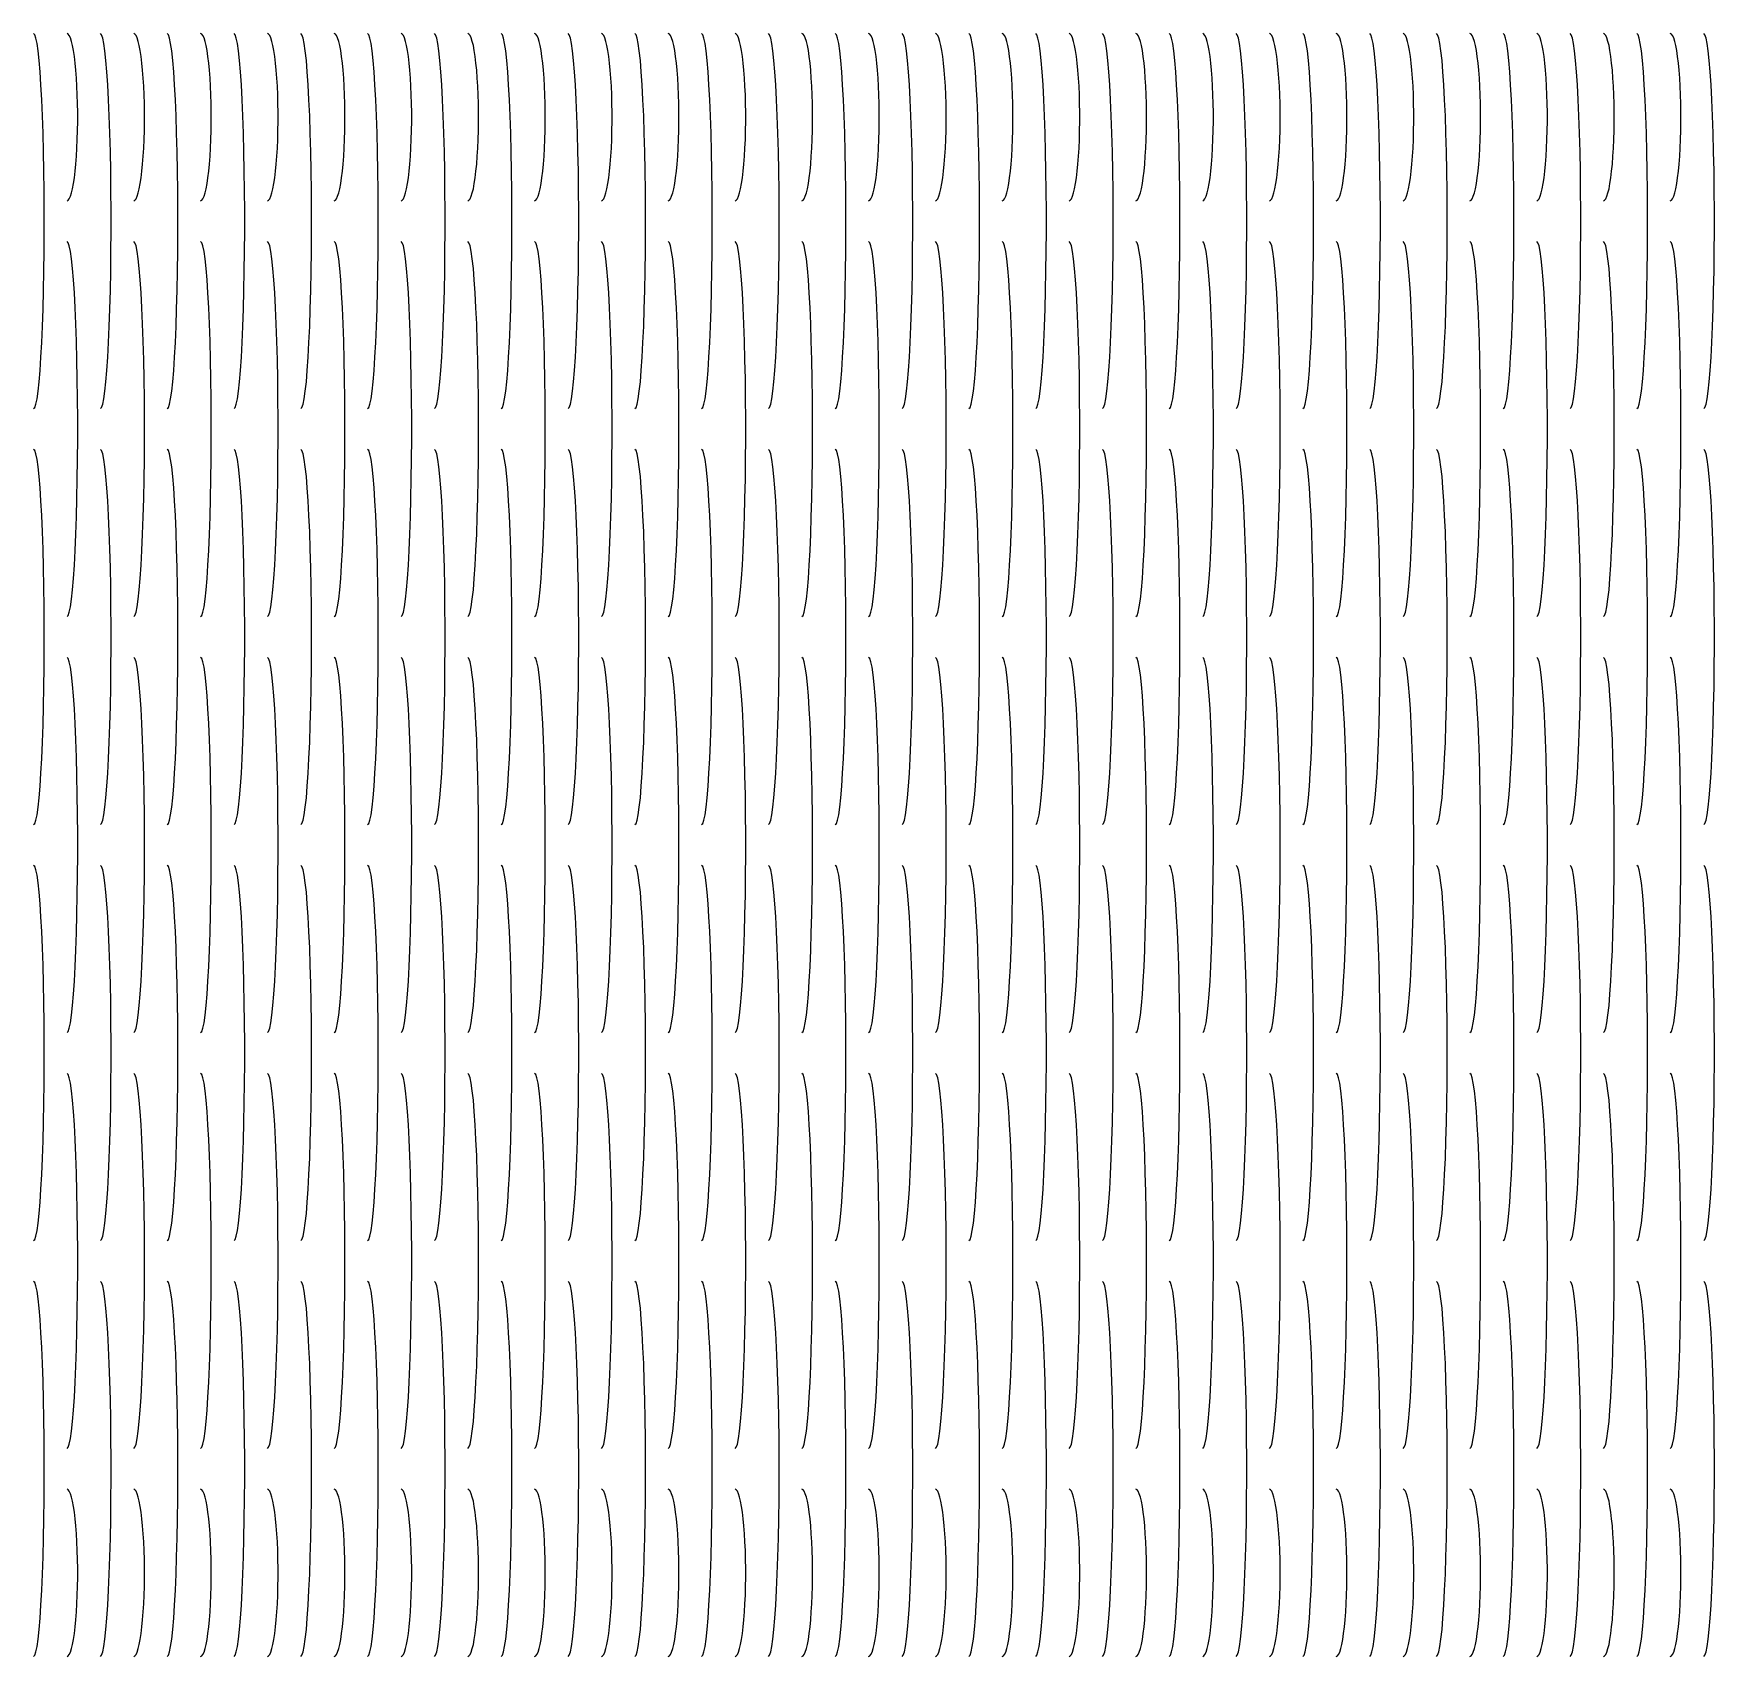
# Model space of a CAD drawing. Header units: millimetres. Extents: x 1 to 99.6, y 2.4 to 97.6.
import ezdxf

# ---------------------------------------------------------------- set-up
doc = ezdxf.new("R2010")
doc.units = ezdxf.units.MM
doc.layers.add('CUT', color=1, linetype='Continuous')

msp = doc.modelspace()

# ---------------------------------------------------------------- linework, layer by layer
at = {"layer": 'CUT'}
for points in [[(0.98, 75.6), (1.048, 75.664), (1.115, 75.857), (1.18, 76.176), (1.243, 76.617), (1.303, 77.175), (1.36, 77.843), (1.411, 78.614), (1.458, 79.479), (1.499, 80.427), (1.534, 81.448), (1.563, 82.528), (1.584, 83.657), (1.599, 84.82), (1.606, 86.004), (1.606, 87.196), (1.599, 88.38), (1.584, 89.543), (1.563, 90.672), (1.534, 91.752), (1.499, 92.773), (1.458, 93.721), (1.411, 94.586), (1.36, 95.357), (1.303, 96.025), (1.243, 96.583), (1.18, 97.024), (1.115, 97.343), (1.048, 97.536), (0.98, 97.6)], [(2.94, 87.8), (3.008, 87.829), (3.075, 87.915), (3.14, 88.056), (3.203, 88.253), (3.263, 88.501), (3.32, 88.799), (3.371, 89.143), (3.418, 89.528), (3.459, 89.95), (3.494, 90.405), (3.523, 90.886), (3.544, 91.389), (3.559, 91.907), (3.566, 92.435), (3.566, 92.965), (3.559, 93.493), (3.544, 94.011), (3.523, 94.514), (3.494, 94.995), (3.459, 95.45), (3.418, 95.872), (3.371, 96.257), (3.32, 96.601), (3.263, 96.899), (3.203, 97.147), (3.14, 97.344), (3.075, 97.485), (3.008, 97.571), (2.94, 97.6)], [(4.9, 75.6), (4.968, 75.664), (5.035, 75.857), (5.1, 76.176), (5.163, 76.617), (5.223, 77.175), (5.28, 77.843), (5.331, 78.614), (5.378, 79.479), (5.419, 80.427), (5.454, 81.448), (5.483, 82.528), (5.504, 83.657), (5.519, 84.82), (5.526, 86.004), (5.526, 87.196), (5.519, 88.38), (5.504, 89.543), (5.483, 90.672), (5.454, 91.752), (5.419, 92.773), (5.378, 93.721), (5.331, 94.586), (5.28, 95.357), (5.223, 96.025), (5.163, 96.583), (5.1, 97.024), (5.035, 97.343), (4.968, 97.536), (4.9, 97.6)], [(6.86, 87.8), (6.928, 87.829), (6.995, 87.915), (7.06, 88.056), (7.123, 88.253), (7.183, 88.501), (7.24, 88.799), (7.291, 89.143), (7.338, 89.528), (7.379, 89.95), (7.414, 90.405), (7.443, 90.886), (7.464, 91.389), (7.479, 91.907), (7.486, 92.435), (7.486, 92.965), (7.479, 93.493), (7.464, 94.011), (7.443, 94.514), (7.414, 94.995), (7.379, 95.45), (7.338, 95.872), (7.291, 96.257), (7.24, 96.601), (7.183, 96.899), (7.123, 97.147), (7.06, 97.344), (6.995, 97.485), (6.928, 97.571), (6.86, 97.6)], [(8.82, 75.6), (8.888, 75.664), (8.955, 75.857), (9.02, 76.176), (9.083, 76.617), (9.143, 77.175), (9.2, 77.843), (9.251, 78.614), (9.298, 79.479), (9.339, 80.427), (9.374, 81.448), (9.403, 82.528), (9.424, 83.657), (9.439, 84.82), (9.446, 86.004), (9.446, 87.196), (9.439, 88.38), (9.424, 89.543), (9.403, 90.672), (9.374, 91.752), (9.339, 92.773), (9.298, 93.721), (9.251, 94.586), (9.2, 95.357), (9.143, 96.025), (9.083, 96.583), (9.02, 97.024), (8.955, 97.343), (8.888, 97.536), (8.82, 97.6)], [(10.78, 87.8), (10.848, 87.829), (10.915, 87.915), (10.98, 88.056), (11.043, 88.253), (11.103, 88.501), (11.16, 88.799), (11.211, 89.143), (11.258, 89.528), (11.299, 89.95), (11.334, 90.405), (11.363, 90.886), (11.384, 91.389), (11.399, 91.907), (11.406, 92.435), (11.406, 92.965), (11.399, 93.493), (11.384, 94.011), (11.363, 94.514), (11.334, 94.995), (11.299, 95.45), (11.258, 95.872), (11.211, 96.257), (11.16, 96.601), (11.103, 96.899), (11.043, 97.147), (10.98, 97.344), (10.915, 97.485), (10.848, 97.571), (10.78, 97.6)], [(12.74, 75.6), (12.808, 75.664), (12.875, 75.857), (12.94, 76.176), (13.003, 76.617), (13.063, 77.175), (13.12, 77.843), (13.171, 78.614), (13.218, 79.479), (13.259, 80.427), (13.294, 81.448), (13.323, 82.528), (13.344, 83.657), (13.359, 84.82), (13.366, 86.004), (13.366, 87.196), (13.359, 88.38), (13.344, 89.543), (13.323, 90.672), (13.294, 91.752), (13.259, 92.773), (13.218, 93.721), (13.171, 94.586), (13.12, 95.357), (13.063, 96.025), (13.003, 96.583), (12.94, 97.024), (12.875, 97.343), (12.808, 97.536), (12.74, 97.6)], [(14.7, 87.8), (14.768, 87.829), (14.835, 87.915), (14.9, 88.056), (14.963, 88.253), (15.023, 88.501), (15.08, 88.799), (15.131, 89.143), (15.178, 89.528), (15.219, 89.95), (15.254, 90.405), (15.283, 90.886), (15.304, 91.389), (15.319, 91.907), (15.326, 92.435), (15.326, 92.965), (15.319, 93.493), (15.304, 94.011), (15.283, 94.514), (15.254, 94.995), (15.219, 95.45), (15.178, 95.872), (15.131, 96.257), (15.08, 96.601), (15.023, 96.899), (14.963, 97.147), (14.9, 97.344), (14.835, 97.485), (14.768, 97.571), (14.7, 97.6)], [(16.66, 75.6), (16.728, 75.664), (16.795, 75.857), (16.86, 76.176), (16.923, 76.617), (16.983, 77.175), (17.04, 77.843), (17.091, 78.614), (17.138, 79.479), (17.179, 80.427), (17.214, 81.448), (17.243, 82.528), (17.264, 83.657), (17.279, 84.82), (17.286, 86.004), (17.286, 87.196), (17.279, 88.38), (17.264, 89.543), (17.243, 90.672), (17.214, 91.752), (17.179, 92.773), (17.138, 93.721), (17.091, 94.586), (17.04, 95.357), (16.983, 96.025), (16.923, 96.583), (16.86, 97.024), (16.795, 97.343), (16.728, 97.536), (16.66, 97.6)], [(18.62, 87.8), (18.688, 87.829), (18.755, 87.915), (18.82, 88.056), (18.883, 88.253), (18.943, 88.501), (19, 88.799), (19.051, 89.143), (19.098, 89.528), (19.139, 89.95), (19.174, 90.405), (19.203, 90.886), (19.224, 91.389), (19.239, 91.907), (19.246, 92.435), (19.246, 92.965), (19.239, 93.493), (19.224, 94.011), (19.203, 94.514), (19.174, 94.995), (19.139, 95.45), (19.098, 95.872), (19.051, 96.257), (19, 96.601), (18.943, 96.899), (18.883, 97.147), (18.82, 97.344), (18.755, 97.485), (18.688, 97.571), (18.62, 97.6)], [(20.58, 75.6), (20.648, 75.664), (20.715, 75.857), (20.78, 76.176), (20.843, 76.617), (20.903, 77.175), (20.96, 77.843), (21.011, 78.614), (21.058, 79.479), (21.099, 80.427), (21.134, 81.448), (21.163, 82.528), (21.184, 83.657), (21.199, 84.82), (21.206, 86.004), (21.206, 87.196), (21.199, 88.38), (21.184, 89.543), (21.163, 90.672), (21.134, 91.752), (21.099, 92.773), (21.058, 93.721), (21.011, 94.586), (20.96, 95.357), (20.903, 96.025), (20.843, 96.583), (20.78, 97.024), (20.715, 97.343), (20.648, 97.536), (20.58, 97.6)], [(22.54, 87.8), (22.608, 87.829), (22.675, 87.915), (22.74, 88.056), (22.803, 88.253), (22.863, 88.501), (22.92, 88.799), (22.971, 89.143), (23.018, 89.528), (23.059, 89.95), (23.094, 90.405), (23.123, 90.886), (23.144, 91.389), (23.159, 91.907), (23.166, 92.435), (23.166, 92.965), (23.159, 93.493), (23.144, 94.011), (23.123, 94.514), (23.094, 94.995), (23.059, 95.45), (23.018, 95.872), (22.971, 96.257), (22.92, 96.601), (22.863, 96.899), (22.803, 97.147), (22.74, 97.344), (22.675, 97.485), (22.608, 97.571), (22.54, 97.6)], [(24.5, 75.6), (24.568, 75.664), (24.635, 75.857), (24.7, 76.176), (24.763, 76.617), (24.823, 77.175), (24.88, 77.843), (24.931, 78.614), (24.978, 79.479), (25.019, 80.427), (25.054, 81.448), (25.083, 82.528), (25.104, 83.657), (25.119, 84.82), (25.126, 86.004), (25.126, 87.196), (25.119, 88.38), (25.104, 89.543), (25.083, 90.672), (25.054, 91.752), (25.019, 92.773), (24.978, 93.721), (24.931, 94.586), (24.88, 95.357), (24.823, 96.025), (24.763, 96.583), (24.7, 97.024), (24.635, 97.343), (24.568, 97.536), (24.5, 97.6)], [(26.46, 87.8), (26.528, 87.829), (26.595, 87.915), (26.66, 88.056), (26.723, 88.253), (26.783, 88.501), (26.84, 88.799), (26.891, 89.143), (26.938, 89.528), (26.979, 89.95), (27.014, 90.405), (27.043, 90.886), (27.064, 91.389), (27.079, 91.907), (27.086, 92.435), (27.086, 92.965), (27.079, 93.493), (27.064, 94.011), (27.043, 94.514), (27.014, 94.995), (26.979, 95.45), (26.938, 95.872), (26.891, 96.257), (26.84, 96.601), (26.783, 96.899), (26.723, 97.147), (26.66, 97.344), (26.595, 97.485), (26.528, 97.571), (26.46, 97.6)], [(28.42, 75.6), (28.488, 75.664), (28.555, 75.857), (28.62, 76.176), (28.683, 76.617), (28.743, 77.175), (28.8, 77.843), (28.851, 78.614), (28.898, 79.479), (28.939, 80.427), (28.974, 81.448), (29.003, 82.528), (29.024, 83.657), (29.039, 84.82), (29.046, 86.004), (29.046, 87.196), (29.039, 88.38), (29.024, 89.543), (29.003, 90.672), (28.974, 91.752), (28.939, 92.773), (28.898, 93.721), (28.851, 94.586), (28.8, 95.357), (28.743, 96.025), (28.683, 96.583), (28.62, 97.024), (28.555, 97.343), (28.488, 97.536), (28.42, 97.6)], [(30.38, 87.8), (30.448, 87.829), (30.515, 87.915), (30.58, 88.056), (30.643, 88.253), (30.703, 88.501), (30.76, 88.799), (30.811, 89.143), (30.858, 89.528), (30.899, 89.95), (30.934, 90.405), (30.963, 90.886), (30.984, 91.389), (30.999, 91.907), (31.006, 92.435), (31.006, 92.965), (30.999, 93.493), (30.984, 94.011), (30.963, 94.514), (30.934, 94.995), (30.899, 95.45), (30.858, 95.872), (30.811, 96.257), (30.76, 96.601), (30.703, 96.899), (30.643, 97.147), (30.58, 97.344), (30.515, 97.485), (30.448, 97.571), (30.38, 97.6)], [(32.34, 75.6), (32.408, 75.664), (32.475, 75.857), (32.54, 76.176), (32.603, 76.617), (32.663, 77.175), (32.72, 77.843), (32.771, 78.614), (32.818, 79.479), (32.859, 80.427), (32.894, 81.448), (32.923, 82.528), (32.944, 83.657), (32.959, 84.82), (32.966, 86.004), (32.966, 87.196), (32.959, 88.38), (32.944, 89.543), (32.923, 90.672), (32.894, 91.752), (32.859, 92.773), (32.818, 93.721), (32.771, 94.586), (32.72, 95.357), (32.663, 96.025), (32.603, 96.583), (32.54, 97.024), (32.475, 97.343), (32.408, 97.536), (32.34, 97.6)], [(34.3, 87.8), (34.368, 87.829), (34.435, 87.915), (34.5, 88.056), (34.563, 88.253), (34.623, 88.501), (34.68, 88.799), (34.731, 89.143), (34.778, 89.528), (34.819, 89.95), (34.854, 90.405), (34.883, 90.886), (34.904, 91.389), (34.919, 91.907), (34.926, 92.435), (34.926, 92.965), (34.919, 93.493), (34.904, 94.011), (34.883, 94.514), (34.854, 94.995), (34.819, 95.45), (34.778, 95.872), (34.731, 96.257), (34.68, 96.601), (34.623, 96.899), (34.563, 97.147), (34.5, 97.344), (34.435, 97.485), (34.368, 97.571), (34.3, 97.6)], [(36.26, 75.6), (36.328, 75.664), (36.395, 75.857), (36.46, 76.176), (36.523, 76.617), (36.583, 77.175), (36.64, 77.843), (36.691, 78.614), (36.738, 79.479), (36.779, 80.427), (36.814, 81.448), (36.843, 82.528), (36.864, 83.657), (36.879, 84.82), (36.886, 86.004), (36.886, 87.196), (36.879, 88.38), (36.864, 89.543), (36.843, 90.672), (36.814, 91.752), (36.779, 92.773), (36.738, 93.721), (36.691, 94.586), (36.64, 95.357), (36.583, 96.025), (36.523, 96.583), (36.46, 97.024), (36.395, 97.343), (36.328, 97.536), (36.26, 97.6)], [(38.22, 87.8), (38.288, 87.829), (38.355, 87.915), (38.42, 88.056), (38.483, 88.253), (38.543, 88.501), (38.6, 88.799), (38.651, 89.143), (38.698, 89.528), (38.739, 89.95), (38.774, 90.405), (38.803, 90.886), (38.824, 91.389), (38.839, 91.907), (38.846, 92.435), (38.846, 92.965), (38.839, 93.493), (38.824, 94.011), (38.803, 94.514), (38.774, 94.995), (38.739, 95.45), (38.698, 95.872), (38.651, 96.257), (38.6, 96.601), (38.543, 96.899), (38.483, 97.147), (38.42, 97.344), (38.355, 97.485), (38.288, 97.571), (38.22, 97.6)], [(40.18, 75.6), (40.248, 75.664), (40.315, 75.857), (40.38, 76.176), (40.443, 76.617), (40.503, 77.175), (40.56, 77.843), (40.611, 78.614), (40.658, 79.479), (40.699, 80.427), (40.734, 81.448), (40.763, 82.528), (40.784, 83.657), (40.799, 84.82), (40.806, 86.004), (40.806, 87.196), (40.799, 88.38), (40.784, 89.543), (40.763, 90.672), (40.734, 91.752), (40.699, 92.773), (40.658, 93.721), (40.611, 94.586), (40.56, 95.357), (40.503, 96.025), (40.443, 96.583), (40.38, 97.024), (40.315, 97.343), (40.248, 97.536), (40.18, 97.6)], [(42.14, 87.8), (42.208, 87.829), (42.275, 87.915), (42.34, 88.056), (42.403, 88.253), (42.463, 88.501), (42.52, 88.799), (42.571, 89.143), (42.618, 89.528), (42.659, 89.95), (42.694, 90.405), (42.723, 90.886), (42.744, 91.389), (42.759, 91.907), (42.766, 92.435), (42.766, 92.965), (42.759, 93.493), (42.744, 94.011), (42.723, 94.514), (42.694, 94.995), (42.659, 95.45), (42.618, 95.872), (42.571, 96.257), (42.52, 96.601), (42.463, 96.899), (42.403, 97.147), (42.34, 97.344), (42.275, 97.485), (42.208, 97.571), (42.14, 97.6)], [(44.1, 75.6), (44.168, 75.664), (44.235, 75.857), (44.3, 76.176), (44.363, 76.617), (44.423, 77.175), (44.48, 77.843), (44.531, 78.614), (44.578, 79.479), (44.619, 80.427), (44.654, 81.448), (44.683, 82.528), (44.704, 83.657), (44.719, 84.82), (44.726, 86.004), (44.726, 87.196), (44.719, 88.38), (44.704, 89.543), (44.683, 90.672), (44.654, 91.752), (44.619, 92.773), (44.578, 93.721), (44.531, 94.586), (44.48, 95.357), (44.423, 96.025), (44.363, 96.583), (44.3, 97.024), (44.235, 97.343), (44.168, 97.536), (44.1, 97.6)], [(46.06, 87.8), (46.128, 87.829), (46.195, 87.915), (46.26, 88.056), (46.323, 88.253), (46.383, 88.501), (46.44, 88.799), (46.491, 89.143), (46.538, 89.528), (46.579, 89.95), (46.614, 90.405), (46.643, 90.886), (46.664, 91.389), (46.679, 91.907), (46.686, 92.435), (46.686, 92.965), (46.679, 93.493), (46.664, 94.011), (46.643, 94.514), (46.614, 94.995), (46.579, 95.45), (46.538, 95.872), (46.491, 96.257), (46.44, 96.601), (46.383, 96.899), (46.323, 97.147), (46.26, 97.344), (46.195, 97.485), (46.128, 97.571), (46.06, 97.6)], [(48.02, 75.6), (48.088, 75.664), (48.155, 75.857), (48.22, 76.176), (48.283, 76.617), (48.343, 77.175), (48.4, 77.843), (48.451, 78.614), (48.498, 79.479), (48.539, 80.427), (48.574, 81.448), (48.603, 82.528), (48.624, 83.657), (48.639, 84.82), (48.646, 86.004), (48.646, 87.196), (48.639, 88.38), (48.624, 89.543), (48.603, 90.672), (48.574, 91.752), (48.539, 92.773), (48.498, 93.721), (48.451, 94.586), (48.4, 95.357), (48.343, 96.025), (48.283, 96.583), (48.22, 97.024), (48.155, 97.343), (48.088, 97.536), (48.02, 97.6)], [(49.98, 87.8), (50.048, 87.829), (50.115, 87.915), (50.18, 88.056), (50.243, 88.253), (50.303, 88.501), (50.36, 88.799), (50.411, 89.143), (50.458, 89.528), (50.499, 89.95), (50.534, 90.405), (50.563, 90.886), (50.584, 91.389), (50.599, 91.907), (50.606, 92.435), (50.606, 92.965), (50.599, 93.493), (50.584, 94.011), (50.563, 94.514), (50.534, 94.995), (50.499, 95.45), (50.458, 95.872), (50.411, 96.257), (50.36, 96.601), (50.303, 96.899), (50.243, 97.147), (50.18, 97.344), (50.115, 97.485), (50.048, 97.571), (49.98, 97.6)], [(51.94, 75.6), (52.008, 75.664), (52.075, 75.857), (52.14, 76.176), (52.203, 76.617), (52.263, 77.175), (52.32, 77.843), (52.371, 78.614), (52.418, 79.479), (52.459, 80.427), (52.494, 81.448), (52.523, 82.528), (52.544, 83.657), (52.559, 84.82), (52.566, 86.004), (52.566, 87.196), (52.559, 88.38), (52.544, 89.543), (52.523, 90.672), (52.494, 91.752), (52.459, 92.773), (52.418, 93.721), (52.371, 94.586), (52.32, 95.357), (52.263, 96.025), (52.203, 96.583), (52.14, 97.024), (52.075, 97.343), (52.008, 97.536), (51.94, 97.6)], [(53.9, 87.8), (53.968, 87.829), (54.035, 87.915), (54.1, 88.056), (54.163, 88.253), (54.223, 88.501), (54.28, 88.799), (54.331, 89.143), (54.378, 89.528), (54.419, 89.95), (54.454, 90.405), (54.483, 90.886), (54.504, 91.389), (54.519, 91.907), (54.526, 92.435), (54.526, 92.965), (54.519, 93.493), (54.504, 94.011), (54.483, 94.514), (54.454, 94.995), (54.419, 95.45), (54.378, 95.872), (54.331, 96.257), (54.28, 96.601), (54.223, 96.899), (54.163, 97.147), (54.1, 97.344), (54.035, 97.485), (53.968, 97.571), (53.9, 97.6)], [(55.86, 75.6), (55.928, 75.664), (55.995, 75.857), (56.06, 76.176), (56.123, 76.617), (56.183, 77.175), (56.24, 77.843), (56.291, 78.614), (56.338, 79.479), (56.379, 80.427), (56.414, 81.448), (56.443, 82.528), (56.464, 83.657), (56.479, 84.82), (56.486, 86.004), (56.486, 87.196), (56.479, 88.38), (56.464, 89.543), (56.443, 90.672), (56.414, 91.752), (56.379, 92.773), (56.338, 93.721), (56.291, 94.586), (56.24, 95.357), (56.183, 96.025), (56.123, 96.583), (56.06, 97.024), (55.995, 97.343), (55.928, 97.536), (55.86, 97.6)], [(57.82, 87.8), (57.888, 87.829), (57.955, 87.915), (58.02, 88.056), (58.083, 88.253), (58.143, 88.501), (58.2, 88.799), (58.251, 89.143), (58.298, 89.528), (58.339, 89.95), (58.374, 90.405), (58.403, 90.886), (58.424, 91.389), (58.439, 91.907), (58.446, 92.435), (58.446, 92.965), (58.439, 93.493), (58.424, 94.011), (58.403, 94.514), (58.374, 94.995), (58.339, 95.45), (58.298, 95.872), (58.251, 96.257), (58.2, 96.601), (58.143, 96.899), (58.083, 97.147), (58.02, 97.344), (57.955, 97.485), (57.888, 97.571), (57.82, 97.6)], [(59.78, 75.6), (59.848, 75.664), (59.915, 75.857), (59.98, 76.176), (60.043, 76.617), (60.103, 77.175), (60.16, 77.843), (60.211, 78.614), (60.258, 79.479), (60.299, 80.427), (60.334, 81.448), (60.363, 82.528), (60.384, 83.657), (60.399, 84.82), (60.406, 86.004), (60.406, 87.196), (60.399, 88.38), (60.384, 89.543), (60.363, 90.672), (60.334, 91.752), (60.299, 92.773), (60.258, 93.721), (60.211, 94.586), (60.16, 95.357), (60.103, 96.025), (60.043, 96.583), (59.98, 97.024), (59.915, 97.343), (59.848, 97.536), (59.78, 97.6)], [(61.74, 87.8), (61.808, 87.829), (61.875, 87.915), (61.94, 88.056), (62.003, 88.253), (62.063, 88.501), (62.12, 88.799), (62.171, 89.143), (62.218, 89.528), (62.259, 89.95), (62.294, 90.405), (62.323, 90.886), (62.344, 91.389), (62.359, 91.907), (62.366, 92.435), (62.366, 92.965), (62.359, 93.493), (62.344, 94.011), (62.323, 94.514), (62.294, 94.995), (62.259, 95.45), (62.218, 95.872), (62.171, 96.257), (62.12, 96.601), (62.063, 96.899), (62.003, 97.147), (61.94, 97.344), (61.875, 97.485), (61.808, 97.571), (61.74, 97.6)], [(63.7, 75.6), (63.768, 75.664), (63.835, 75.857), (63.9, 76.176), (63.963, 76.617), (64.023, 77.175), (64.08, 77.843), (64.131, 78.614), (64.178, 79.479), (64.219, 80.427), (64.254, 81.448), (64.283, 82.528), (64.304, 83.657), (64.319, 84.82), (64.326, 86.004), (64.326, 87.196), (64.319, 88.38), (64.304, 89.543), (64.283, 90.672), (64.254, 91.752), (64.219, 92.773), (64.178, 93.721), (64.131, 94.586), (64.08, 95.357), (64.023, 96.025), (63.963, 96.583), (63.9, 97.024), (63.835, 97.343), (63.768, 97.536), (63.7, 97.6)], [(65.66, 87.8), (65.728, 87.829), (65.795, 87.915), (65.86, 88.056), (65.923, 88.253), (65.983, 88.501), (66.04, 88.799), (66.091, 89.143), (66.138, 89.528), (66.179, 89.95), (66.214, 90.405), (66.243, 90.886), (66.264, 91.389), (66.279, 91.907), (66.286, 92.435), (66.286, 92.965), (66.279, 93.493), (66.264, 94.011), (66.243, 94.514), (66.214, 94.995), (66.179, 95.45), (66.138, 95.872), (66.091, 96.257), (66.04, 96.601), (65.983, 96.899), (65.923, 97.147), (65.86, 97.344), (65.795, 97.485), (65.728, 97.571), (65.66, 97.6)], [(67.62, 75.6), (67.688, 75.664), (67.755, 75.857), (67.82, 76.176), (67.883, 76.617), (67.943, 77.175), (68, 77.843), (68.051, 78.614), (68.098, 79.479), (68.139, 80.427), (68.174, 81.448), (68.203, 82.528), (68.224, 83.657), (68.239, 84.82), (68.246, 86.004), (68.246, 87.196), (68.239, 88.38), (68.224, 89.543), (68.203, 90.672), (68.174, 91.752), (68.139, 92.773), (68.098, 93.721), (68.051, 94.586), (68, 95.357), (67.943, 96.025), (67.883, 96.583), (67.82, 97.024), (67.755, 97.343), (67.688, 97.536), (67.62, 97.6)], [(69.58, 87.8), (69.648, 87.829), (69.715, 87.915), (69.78, 88.056), (69.843, 88.253), (69.903, 88.501), (69.96, 88.799), (70.011, 89.143), (70.058, 89.528), (70.099, 89.95), (70.134, 90.405), (70.163, 90.886), (70.184, 91.389), (70.199, 91.907), (70.206, 92.435), (70.206, 92.965), (70.199, 93.493), (70.184, 94.011), (70.163, 94.514), (70.134, 94.995), (70.099, 95.45), (70.058, 95.872), (70.011, 96.257), (69.96, 96.601), (69.903, 96.899), (69.843, 97.147), (69.78, 97.344), (69.715, 97.485), (69.648, 97.571), (69.58, 97.6)], [(71.54, 75.6), (71.608, 75.664), (71.675, 75.857), (71.74, 76.176), (71.803, 76.617), (71.863, 77.175), (71.92, 77.843), (71.971, 78.614), (72.018, 79.479), (72.059, 80.427), (72.094, 81.448), (72.123, 82.528), (72.144, 83.657), (72.159, 84.82), (72.166, 86.004), (72.166, 87.196), (72.159, 88.38), (72.144, 89.543), (72.123, 90.672), (72.094, 91.752), (72.059, 92.773), (72.018, 93.721), (71.971, 94.586), (71.92, 95.357), (71.863, 96.025), (71.803, 96.583), (71.74, 97.024), (71.675, 97.343), (71.608, 97.536), (71.54, 97.6)], [(73.5, 87.8), (73.568, 87.829), (73.635, 87.915), (73.7, 88.056), (73.763, 88.253), (73.823, 88.501), (73.88, 88.799), (73.931, 89.143), (73.978, 89.528), (74.019, 89.95), (74.054, 90.405), (74.083, 90.886), (74.104, 91.389), (74.119, 91.907), (74.126, 92.435), (74.126, 92.965), (74.119, 93.493), (74.104, 94.011), (74.083, 94.514), (74.054, 94.995), (74.019, 95.45), (73.978, 95.872), (73.931, 96.257), (73.88, 96.601), (73.823, 96.899), (73.763, 97.147), (73.7, 97.344), (73.635, 97.485), (73.568, 97.571), (73.5, 97.6)], [(75.46, 75.6), (75.528, 75.664), (75.595, 75.857), (75.66, 76.176), (75.723, 76.617), (75.783, 77.175), (75.84, 77.843), (75.891, 78.614), (75.938, 79.479), (75.979, 80.427), (76.014, 81.448), (76.043, 82.528), (76.064, 83.657), (76.079, 84.82), (76.086, 86.004), (76.086, 87.196), (76.079, 88.38), (76.064, 89.543), (76.043, 90.672), (76.014, 91.752), (75.979, 92.773), (75.938, 93.721), (75.891, 94.586), (75.84, 95.357), (75.783, 96.025), (75.723, 96.583), (75.66, 97.024), (75.595, 97.343), (75.528, 97.536), (75.46, 97.6)], [(77.42, 87.8), (77.488, 87.829), (77.555, 87.915), (77.62, 88.056), (77.683, 88.253), (77.743, 88.501), (77.8, 88.799), (77.851, 89.143), (77.898, 89.528), (77.939, 89.95), (77.974, 90.405), (78.003, 90.886), (78.024, 91.389), (78.039, 91.907), (78.046, 92.435), (78.046, 92.965), (78.039, 93.493), (78.024, 94.011), (78.003, 94.514), (77.974, 94.995), (77.939, 95.45), (77.898, 95.872), (77.851, 96.257), (77.8, 96.601), (77.743, 96.899), (77.683, 97.147), (77.62, 97.344), (77.555, 97.485), (77.488, 97.571), (77.42, 97.6)], [(79.38, 75.6), (79.448, 75.664), (79.515, 75.857), (79.58, 76.176), (79.643, 76.617), (79.703, 77.175), (79.76, 77.843), (79.811, 78.614), (79.858, 79.479), (79.899, 80.427), (79.934, 81.448), (79.963, 82.528), (79.984, 83.657), (79.999, 84.82), (80.006, 86.004), (80.006, 87.196), (79.999, 88.38), (79.984, 89.543), (79.963, 90.672), (79.934, 91.752), (79.899, 92.773), (79.858, 93.721), (79.811, 94.586), (79.76, 95.357), (79.703, 96.025), (79.643, 96.583), (79.58, 97.024), (79.515, 97.343), (79.448, 97.536), (79.38, 97.6)], [(81.34, 87.8), (81.408, 87.829), (81.475, 87.915), (81.54, 88.056), (81.603, 88.253), (81.663, 88.501), (81.72, 88.799), (81.771, 89.143), (81.818, 89.528), (81.859, 89.95), (81.894, 90.405), (81.923, 90.886), (81.944, 91.389), (81.959, 91.907), (81.966, 92.435), (81.966, 92.965), (81.959, 93.493), (81.944, 94.011), (81.923, 94.514), (81.894, 94.995), (81.859, 95.45), (81.818, 95.872), (81.771, 96.257), (81.72, 96.601), (81.663, 96.899), (81.603, 97.147), (81.54, 97.344), (81.475, 97.485), (81.408, 97.571), (81.34, 97.6)], [(83.3, 75.6), (83.368, 75.664), (83.435, 75.857), (83.5, 76.176), (83.563, 76.617), (83.623, 77.175), (83.68, 77.843), (83.731, 78.614), (83.778, 79.479), (83.819, 80.427), (83.854, 81.448), (83.883, 82.528), (83.904, 83.657), (83.919, 84.82), (83.926, 86.004), (83.926, 87.196), (83.919, 88.38), (83.904, 89.543), (83.883, 90.672), (83.854, 91.752), (83.819, 92.773), (83.778, 93.721), (83.731, 94.586), (83.68, 95.357), (83.623, 96.025), (83.563, 96.583), (83.5, 97.024), (83.435, 97.343), (83.368, 97.536), (83.3, 97.6)], [(85.26, 87.8), (85.328, 87.829), (85.395, 87.915), (85.46, 88.056), (85.523, 88.253), (85.583, 88.501), (85.64, 88.799), (85.691, 89.143), (85.738, 89.528), (85.779, 89.95), (85.814, 90.405), (85.843, 90.886), (85.864, 91.389), (85.879, 91.907), (85.886, 92.435), (85.886, 92.965), (85.879, 93.493), (85.864, 94.011), (85.843, 94.514), (85.814, 94.995), (85.779, 95.45), (85.738, 95.872), (85.691, 96.257), (85.64, 96.601), (85.583, 96.899), (85.523, 97.147), (85.46, 97.344), (85.395, 97.485), (85.328, 97.571), (85.26, 97.6)], [(87.22, 75.6), (87.288, 75.664), (87.355, 75.857), (87.42, 76.176), (87.483, 76.617), (87.543, 77.175), (87.6, 77.843), (87.651, 78.614), (87.698, 79.479), (87.739, 80.427), (87.774, 81.448), (87.803, 82.528), (87.824, 83.657), (87.839, 84.82), (87.846, 86.004), (87.846, 87.196), (87.839, 88.38), (87.824, 89.543), (87.803, 90.672), (87.774, 91.752), (87.739, 92.773), (87.698, 93.721), (87.651, 94.586), (87.6, 95.357), (87.543, 96.025), (87.483, 96.583), (87.42, 97.024), (87.355, 97.343), (87.288, 97.536), (87.22, 97.6)], [(89.18, 87.8), (89.248, 87.829), (89.315, 87.915), (89.38, 88.056), (89.443, 88.253), (89.503, 88.501), (89.56, 88.799), (89.611, 89.143), (89.658, 89.528), (89.699, 89.95), (89.734, 90.405), (89.763, 90.886), (89.784, 91.389), (89.799, 91.907), (89.806, 92.435), (89.806, 92.965), (89.799, 93.493), (89.784, 94.011), (89.763, 94.514), (89.734, 94.995), (89.699, 95.45), (89.658, 95.872), (89.611, 96.257), (89.56, 96.601), (89.503, 96.899), (89.443, 97.147), (89.38, 97.344), (89.315, 97.485), (89.248, 97.571), (89.18, 97.6)], [(91.14, 75.6), (91.208, 75.664), (91.275, 75.857), (91.34, 76.176), (91.403, 76.617), (91.463, 77.175), (91.52, 77.843), (91.571, 78.614), (91.618, 79.479), (91.659, 80.427), (91.694, 81.448), (91.723, 82.528), (91.744, 83.657), (91.759, 84.82), (91.766, 86.004), (91.766, 87.196), (91.759, 88.38), (91.744, 89.543), (91.723, 90.672), (91.694, 91.752), (91.659, 92.773), (91.618, 93.721), (91.571, 94.586), (91.52, 95.357), (91.463, 96.025), (91.403, 96.583), (91.34, 97.024), (91.275, 97.343), (91.208, 97.536), (91.14, 97.6)], [(93.1, 87.8), (93.168, 87.829), (93.235, 87.915), (93.3, 88.056), (93.363, 88.253), (93.423, 88.501), (93.48, 88.799), (93.531, 89.143), (93.578, 89.528), (93.619, 89.95), (93.654, 90.405), (93.683, 90.886), (93.704, 91.389), (93.719, 91.907), (93.726, 92.435), (93.726, 92.965), (93.719, 93.493), (93.704, 94.011), (93.683, 94.514), (93.654, 94.995), (93.619, 95.45), (93.578, 95.872), (93.531, 96.257), (93.48, 96.601), (93.423, 96.899), (93.363, 97.147), (93.3, 97.344), (93.235, 97.485), (93.168, 97.571), (93.1, 97.6)], [(95.06, 75.6), (95.128, 75.664), (95.195, 75.857), (95.26, 76.176), (95.323, 76.617), (95.383, 77.175), (95.44, 77.843), (95.491, 78.614), (95.538, 79.479), (95.579, 80.427), (95.614, 81.448), (95.643, 82.528), (95.664, 83.657), (95.679, 84.82), (95.686, 86.004), (95.686, 87.196), (95.679, 88.38), (95.664, 89.543), (95.643, 90.672), (95.614, 91.752), (95.579, 92.773), (95.538, 93.721), (95.491, 94.586), (95.44, 95.357), (95.383, 96.025), (95.323, 96.583), (95.26, 97.024), (95.195, 97.343), (95.128, 97.536), (95.06, 97.6)], [(97.02, 87.8), (97.088, 87.829), (97.155, 87.915), (97.22, 88.056), (97.283, 88.253), (97.343, 88.501), (97.4, 88.799), (97.451, 89.143), (97.498, 89.528), (97.539, 89.95), (97.574, 90.405), (97.603, 90.886), (97.624, 91.389), (97.639, 91.907), (97.646, 92.435), (97.646, 92.965), (97.639, 93.493), (97.624, 94.011), (97.603, 94.514), (97.574, 94.995), (97.539, 95.45), (97.498, 95.872), (97.451, 96.257), (97.4, 96.601), (97.343, 96.899), (97.283, 97.147), (97.22, 97.344), (97.155, 97.485), (97.088, 97.571), (97.02, 97.6)], [(98.98, 75.6), (99.048, 75.664), (99.115, 75.857), (99.18, 76.176), (99.243, 76.617), (99.303, 77.175), (99.36, 77.843), (99.411, 78.614), (99.458, 79.479), (99.499, 80.427), (99.534, 81.448), (99.563, 82.528), (99.584, 83.657), (99.599, 84.82), (99.606, 86.004), (99.606, 87.196), (99.599, 88.38), (99.584, 89.543), (99.563, 90.672), (99.534, 91.752), (99.499, 92.773), (99.458, 93.721), (99.411, 94.586), (99.36, 95.357), (99.303, 96.025), (99.243, 96.583), (99.18, 97.024), (99.115, 97.343), (99.048, 97.536), (98.98, 97.6)], [(2.94, 63.4), (3.008, 63.464), (3.075, 63.657), (3.14, 63.976), (3.203, 64.417), (3.263, 64.975), (3.32, 65.643), (3.371, 66.414), (3.418, 67.279), (3.459, 68.227), (3.494, 69.248), (3.523, 70.328), (3.544, 71.457), (3.559, 72.62), (3.566, 73.804), (3.566, 74.996), (3.559, 76.18), (3.544, 77.343), (3.523, 78.472), (3.494, 79.552), (3.459, 80.573), (3.418, 81.521), (3.371, 82.386), (3.32, 83.157), (3.263, 83.825), (3.203, 84.383), (3.14, 84.824), (3.075, 85.143), (3.008, 85.336), (2.94, 85.4)], [(6.86, 63.4), (6.928, 63.464), (6.995, 63.657), (7.06, 63.976), (7.123, 64.417), (7.183, 64.975), (7.24, 65.643), (7.291, 66.414), (7.338, 67.279), (7.379, 68.227), (7.414, 69.248), (7.443, 70.328), (7.464, 71.457), (7.479, 72.62), (7.486, 73.804), (7.486, 74.996), (7.479, 76.18), (7.464, 77.343), (7.443, 78.472), (7.414, 79.552), (7.379, 80.573), (7.338, 81.521), (7.291, 82.386), (7.24, 83.157), (7.183, 83.825), (7.123, 84.383), (7.06, 84.824), (6.995, 85.143), (6.928, 85.336), (6.86, 85.4)], [(10.78, 63.4), (10.848, 63.464), (10.915, 63.657), (10.98, 63.976), (11.043, 64.417), (11.103, 64.975), (11.16, 65.643), (11.211, 66.414), (11.258, 67.279), (11.299, 68.227), (11.334, 69.248), (11.363, 70.328), (11.384, 71.457), (11.399, 72.62), (11.406, 73.804), (11.406, 74.996), (11.399, 76.18), (11.384, 77.343), (11.363, 78.472), (11.334, 79.552), (11.299, 80.573), (11.258, 81.521), (11.211, 82.386), (11.16, 83.157), (11.103, 83.825), (11.043, 84.383), (10.98, 84.824), (10.915, 85.143), (10.848, 85.336), (10.78, 85.4)], [(14.7, 63.4), (14.768, 63.464), (14.835, 63.657), (14.9, 63.976), (14.963, 64.417), (15.023, 64.975), (15.08, 65.643), (15.131, 66.414), (15.178, 67.279), (15.219, 68.227), (15.254, 69.248), (15.283, 70.328), (15.304, 71.457), (15.319, 72.62), (15.326, 73.804), (15.326, 74.996), (15.319, 76.18), (15.304, 77.343), (15.283, 78.472), (15.254, 79.552), (15.219, 80.573), (15.178, 81.521), (15.131, 82.386), (15.08, 83.157), (15.023, 83.825), (14.963, 84.383), (14.9, 84.824), (14.835, 85.143), (14.768, 85.336), (14.7, 85.4)], [(18.62, 63.4), (18.688, 63.464), (18.755, 63.657), (18.82, 63.976), (18.883, 64.417), (18.943, 64.975), (19, 65.643), (19.051, 66.414), (19.098, 67.279), (19.139, 68.227), (19.174, 69.248), (19.203, 70.328), (19.224, 71.457), (19.239, 72.62), (19.246, 73.804), (19.246, 74.996), (19.239, 76.18), (19.224, 77.343), (19.203, 78.472), (19.174, 79.552), (19.139, 80.573), (19.098, 81.521), (19.051, 82.386), (19, 83.157), (18.943, 83.825), (18.883, 84.383), (18.82, 84.824), (18.755, 85.143), (18.688, 85.336), (18.62, 85.4)], [(22.54, 63.4), (22.608, 63.464), (22.675, 63.657), (22.74, 63.976), (22.803, 64.417), (22.863, 64.975), (22.92, 65.643), (22.971, 66.414), (23.018, 67.279), (23.059, 68.227), (23.094, 69.248), (23.123, 70.328), (23.144, 71.457), (23.159, 72.62), (23.166, 73.804), (23.166, 74.996), (23.159, 76.18), (23.144, 77.343), (23.123, 78.472), (23.094, 79.552), (23.059, 80.573), (23.018, 81.521), (22.971, 82.386), (22.92, 83.157), (22.863, 83.825), (22.803, 84.383), (22.74, 84.824), (22.675, 85.143), (22.608, 85.336), (22.54, 85.4)], [(26.46, 63.4), (26.528, 63.464), (26.595, 63.657), (26.66, 63.976), (26.723, 64.417), (26.783, 64.975), (26.84, 65.643), (26.891, 66.414), (26.938, 67.279), (26.979, 68.227), (27.014, 69.248), (27.043, 70.328), (27.064, 71.457), (27.079, 72.62), (27.086, 73.804), (27.086, 74.996), (27.079, 76.18), (27.064, 77.343), (27.043, 78.472), (27.014, 79.552), (26.979, 80.573), (26.938, 81.521), (26.891, 82.386), (26.84, 83.157), (26.783, 83.825), (26.723, 84.383), (26.66, 84.824), (26.595, 85.143), (26.528, 85.336), (26.46, 85.4)], [(30.38, 63.4), (30.448, 63.464), (30.515, 63.657), (30.58, 63.976), (30.643, 64.417), (30.703, 64.975), (30.76, 65.643), (30.811, 66.414), (30.858, 67.279), (30.899, 68.227), (30.934, 69.248), (30.963, 70.328), (30.984, 71.457), (30.999, 72.62), (31.006, 73.804), (31.006, 74.996), (30.999, 76.18), (30.984, 77.343), (30.963, 78.472), (30.934, 79.552), (30.899, 80.573), (30.858, 81.521), (30.811, 82.386), (30.76, 83.157), (30.703, 83.825), (30.643, 84.383), (30.58, 84.824), (30.515, 85.143), (30.448, 85.336), (30.38, 85.4)], [(34.3, 63.4), (34.368, 63.464), (34.435, 63.657), (34.5, 63.976), (34.563, 64.417), (34.623, 64.975), (34.68, 65.643), (34.731, 66.414), (34.778, 67.279), (34.819, 68.227), (34.854, 69.248), (34.883, 70.328), (34.904, 71.457), (34.919, 72.62), (34.926, 73.804), (34.926, 74.996), (34.919, 76.18), (34.904, 77.343), (34.883, 78.472), (34.854, 79.552), (34.819, 80.573), (34.778, 81.521), (34.731, 82.386), (34.68, 83.157), (34.623, 83.825), (34.563, 84.383), (34.5, 84.824), (34.435, 85.143), (34.368, 85.336), (34.3, 85.4)], [(38.22, 63.4), (38.288, 63.464), (38.355, 63.657), (38.42, 63.976), (38.483, 64.417), (38.543, 64.975), (38.6, 65.643), (38.651, 66.414), (38.698, 67.279), (38.739, 68.227), (38.774, 69.248), (38.803, 70.328), (38.824, 71.457), (38.839, 72.62), (38.846, 73.804), (38.846, 74.996), (38.839, 76.18), (38.824, 77.343), (38.803, 78.472), (38.774, 79.552), (38.739, 80.573), (38.698, 81.521), (38.651, 82.386), (38.6, 83.157), (38.543, 83.825), (38.483, 84.383), (38.42, 84.824), (38.355, 85.143), (38.288, 85.336), (38.22, 85.4)], [(42.14, 63.4), (42.208, 63.464), (42.275, 63.657), (42.34, 63.976), (42.403, 64.417), (42.463, 64.975), (42.52, 65.643), (42.571, 66.414), (42.618, 67.279), (42.659, 68.227), (42.694, 69.248), (42.723, 70.328), (42.744, 71.457), (42.759, 72.62), (42.766, 73.804), (42.766, 74.996), (42.759, 76.18), (42.744, 77.343), (42.723, 78.472), (42.694, 79.552), (42.659, 80.573), (42.618, 81.521), (42.571, 82.386), (42.52, 83.157), (42.463, 83.825), (42.403, 84.383), (42.34, 84.824), (42.275, 85.143), (42.208, 85.336), (42.14, 85.4)], [(46.06, 63.4), (46.128, 63.464), (46.195, 63.657), (46.26, 63.976), (46.323, 64.417), (46.383, 64.975), (46.44, 65.643), (46.491, 66.414), (46.538, 67.279), (46.579, 68.227), (46.614, 69.248), (46.643, 70.328), (46.664, 71.457), (46.679, 72.62), (46.686, 73.804), (46.686, 74.996), (46.679, 76.18), (46.664, 77.343), (46.643, 78.472), (46.614, 79.552), (46.579, 80.573), (46.538, 81.521), (46.491, 82.386), (46.44, 83.157), (46.383, 83.825), (46.323, 84.383), (46.26, 84.824), (46.195, 85.143), (46.128, 85.336), (46.06, 85.4)], [(49.98, 63.4), (50.048, 63.464), (50.115, 63.657), (50.18, 63.976), (50.243, 64.417), (50.303, 64.975), (50.36, 65.643), (50.411, 66.414), (50.458, 67.279), (50.499, 68.227), (50.534, 69.248), (50.563, 70.328), (50.584, 71.457), (50.599, 72.62), (50.606, 73.804), (50.606, 74.996), (50.599, 76.18), (50.584, 77.343), (50.563, 78.472), (50.534, 79.552), (50.499, 80.573), (50.458, 81.521), (50.411, 82.386), (50.36, 83.157), (50.303, 83.825), (50.243, 84.383), (50.18, 84.824), (50.115, 85.143), (50.048, 85.336), (49.98, 85.4)], [(53.9, 63.4), (53.968, 63.464), (54.035, 63.657), (54.1, 63.976), (54.163, 64.417), (54.223, 64.975), (54.28, 65.643), (54.331, 66.414), (54.378, 67.279), (54.419, 68.227), (54.454, 69.248), (54.483, 70.328), (54.504, 71.457), (54.519, 72.62), (54.526, 73.804), (54.526, 74.996), (54.519, 76.18), (54.504, 77.343), (54.483, 78.472), (54.454, 79.552), (54.419, 80.573), (54.378, 81.521), (54.331, 82.386), (54.28, 83.157), (54.223, 83.825), (54.163, 84.383), (54.1, 84.824), (54.035, 85.143), (53.968, 85.336), (53.9, 85.4)], [(57.82, 63.4), (57.888, 63.464), (57.955, 63.657), (58.02, 63.976), (58.083, 64.417), (58.143, 64.975), (58.2, 65.643), (58.251, 66.414), (58.298, 67.279), (58.339, 68.227), (58.374, 69.248), (58.403, 70.328), (58.424, 71.457), (58.439, 72.62), (58.446, 73.804), (58.446, 74.996), (58.439, 76.18), (58.424, 77.343), (58.403, 78.472), (58.374, 79.552), (58.339, 80.573), (58.298, 81.521), (58.251, 82.386), (58.2, 83.157), (58.143, 83.825), (58.083, 84.383), (58.02, 84.824), (57.955, 85.143), (57.888, 85.336), (57.82, 85.4)], [(61.74, 63.4), (61.808, 63.464), (61.875, 63.657), (61.94, 63.976), (62.003, 64.417), (62.063, 64.975), (62.12, 65.643), (62.171, 66.414), (62.218, 67.279), (62.259, 68.227), (62.294, 69.248), (62.323, 70.328), (62.344, 71.457), (62.359, 72.62), (62.366, 73.804), (62.366, 74.996), (62.359, 76.18), (62.344, 77.343), (62.323, 78.472), (62.294, 79.552), (62.259, 80.573), (62.218, 81.521), (62.171, 82.386), (62.12, 83.157), (62.063, 83.825), (62.003, 84.383), (61.94, 84.824), (61.875, 85.143), (61.808, 85.336), (61.74, 85.4)], [(65.66, 63.4), (65.728, 63.464), (65.795, 63.657), (65.86, 63.976), (65.923, 64.417), (65.983, 64.975), (66.04, 65.643), (66.091, 66.414), (66.138, 67.279), (66.179, 68.227), (66.214, 69.248), (66.243, 70.328), (66.264, 71.457), (66.279, 72.62), (66.286, 73.804), (66.286, 74.996), (66.279, 76.18), (66.264, 77.343), (66.243, 78.472), (66.214, 79.552), (66.179, 80.573), (66.138, 81.521), (66.091, 82.386), (66.04, 83.157), (65.983, 83.825), (65.923, 84.383), (65.86, 84.824), (65.795, 85.143), (65.728, 85.336), (65.66, 85.4)], [(69.58, 63.4), (69.648, 63.464), (69.715, 63.657), (69.78, 63.976), (69.843, 64.417), (69.903, 64.975), (69.96, 65.643), (70.011, 66.414), (70.058, 67.279), (70.099, 68.227), (70.134, 69.248), (70.163, 70.328), (70.184, 71.457), (70.199, 72.62), (70.206, 73.804), (70.206, 74.996), (70.199, 76.18), (70.184, 77.343), (70.163, 78.472), (70.134, 79.552), (70.099, 80.573), (70.058, 81.521), (70.011, 82.386), (69.96, 83.157), (69.903, 83.825), (69.843, 84.383), (69.78, 84.824), (69.715, 85.143), (69.648, 85.336), (69.58, 85.4)], [(73.5, 63.4), (73.568, 63.464), (73.635, 63.657), (73.7, 63.976), (73.763, 64.417), (73.823, 64.975), (73.88, 65.643), (73.931, 66.414), (73.978, 67.279), (74.019, 68.227), (74.054, 69.248), (74.083, 70.328), (74.104, 71.457), (74.119, 72.62), (74.126, 73.804), (74.126, 74.996), (74.119, 76.18), (74.104, 77.343), (74.083, 78.472), (74.054, 79.552), (74.019, 80.573), (73.978, 81.521), (73.931, 82.386), (73.88, 83.157), (73.823, 83.825), (73.763, 84.383), (73.7, 84.824), (73.635, 85.143), (73.568, 85.336), (73.5, 85.4)], [(77.42, 63.4), (77.488, 63.464), (77.555, 63.657), (77.62, 63.976), (77.683, 64.417), (77.743, 64.975), (77.8, 65.643), (77.851, 66.414), (77.898, 67.279), (77.939, 68.227), (77.974, 69.248), (78.003, 70.328), (78.024, 71.457), (78.039, 72.62), (78.046, 73.804), (78.046, 74.996), (78.039, 76.18), (78.024, 77.343), (78.003, 78.472), (77.974, 79.552), (77.939, 80.573), (77.898, 81.521), (77.851, 82.386), (77.8, 83.157), (77.743, 83.825), (77.683, 84.383), (77.62, 84.824), (77.555, 85.143), (77.488, 85.336), (77.42, 85.4)], [(81.34, 63.4), (81.408, 63.464), (81.475, 63.657), (81.54, 63.976), (81.603, 64.417), (81.663, 64.975), (81.72, 65.643), (81.771, 66.414), (81.818, 67.279), (81.859, 68.227), (81.894, 69.248), (81.923, 70.328), (81.944, 71.457), (81.959, 72.62), (81.966, 73.804), (81.966, 74.996), (81.959, 76.18), (81.944, 77.343), (81.923, 78.472), (81.894, 79.552), (81.859, 80.573), (81.818, 81.521), (81.771, 82.386), (81.72, 83.157), (81.663, 83.825), (81.603, 84.383), (81.54, 84.824), (81.475, 85.143), (81.408, 85.336), (81.34, 85.4)], [(85.26, 63.4), (85.328, 63.464), (85.395, 63.657), (85.46, 63.976), (85.523, 64.417), (85.583, 64.975), (85.64, 65.643), (85.691, 66.414), (85.738, 67.279), (85.779, 68.227), (85.814, 69.248), (85.843, 70.328), (85.864, 71.457), (85.879, 72.62), (85.886, 73.804), (85.886, 74.996), (85.879, 76.18), (85.864, 77.343), (85.843, 78.472), (85.814, 79.552), (85.779, 80.573), (85.738, 81.521), (85.691, 82.386), (85.64, 83.157), (85.583, 83.825), (85.523, 84.383), (85.46, 84.824), (85.395, 85.143), (85.328, 85.336), (85.26, 85.4)], [(89.18, 63.4), (89.248, 63.464), (89.315, 63.657), (89.38, 63.976), (89.443, 64.417), (89.503, 64.975), (89.56, 65.643), (89.611, 66.414), (89.658, 67.279), (89.699, 68.227), (89.734, 69.248), (89.763, 70.328), (89.784, 71.457), (89.799, 72.62), (89.806, 73.804), (89.806, 74.996), (89.799, 76.18), (89.784, 77.343), (89.763, 78.472), (89.734, 79.552), (89.699, 80.573), (89.658, 81.521), (89.611, 82.386), (89.56, 83.157), (89.503, 83.825), (89.443, 84.383), (89.38, 84.824), (89.315, 85.143), (89.248, 85.336), (89.18, 85.4)], [(93.1, 63.4), (93.168, 63.464), (93.235, 63.657), (93.3, 63.976), (93.363, 64.417), (93.423, 64.975), (93.48, 65.643), (93.531, 66.414), (93.578, 67.279), (93.619, 68.227), (93.654, 69.248), (93.683, 70.328), (93.704, 71.457), (93.719, 72.62), (93.726, 73.804), (93.726, 74.996), (93.719, 76.18), (93.704, 77.343), (93.683, 78.472), (93.654, 79.552), (93.619, 80.573), (93.578, 81.521), (93.531, 82.386), (93.48, 83.157), (93.423, 83.825), (93.363, 84.383), (93.3, 84.824), (93.235, 85.143), (93.168, 85.336), (93.1, 85.4)], [(97.02, 63.4), (97.088, 63.464), (97.155, 63.657), (97.22, 63.976), (97.283, 64.417), (97.343, 64.975), (97.4, 65.643), (97.451, 66.414), (97.498, 67.279), (97.539, 68.227), (97.574, 69.248), (97.603, 70.328), (97.624, 71.457), (97.639, 72.62), (97.646, 73.804), (97.646, 74.996), (97.639, 76.18), (97.624, 77.343), (97.603, 78.472), (97.574, 79.552), (97.539, 80.573), (97.498, 81.521), (97.451, 82.386), (97.4, 83.157), (97.343, 83.825), (97.283, 84.383), (97.22, 84.824), (97.155, 85.143), (97.088, 85.336), (97.02, 85.4)], [(0.98, 51.2), (1.048, 51.264), (1.115, 51.457), (1.18, 51.776), (1.243, 52.217), (1.303, 52.775), (1.36, 53.443), (1.411, 54.214), (1.458, 55.079), (1.499, 56.027), (1.534, 57.048), (1.563, 58.128), (1.584, 59.257), (1.599, 60.42), (1.606, 61.604), (1.606, 62.796), (1.599, 63.98), (1.584, 65.143), (1.563, 66.272), (1.534, 67.352), (1.499, 68.373), (1.458, 69.321), (1.411, 70.186), (1.36, 70.957), (1.303, 71.625), (1.243, 72.183), (1.18, 72.624), (1.115, 72.943), (1.048, 73.136), (0.98, 73.2)], [(4.9, 51.2), (4.968, 51.264), (5.035, 51.457), (5.1, 51.776), (5.163, 52.217), (5.223, 52.775), (5.28, 53.443), (5.331, 54.214), (5.378, 55.079), (5.419, 56.027), (5.454, 57.048), (5.483, 58.128), (5.504, 59.257), (5.519, 60.42), (5.526, 61.604), (5.526, 62.796), (5.519, 63.98), (5.504, 65.143), (5.483, 66.272), (5.454, 67.352), (5.419, 68.373), (5.378, 69.321), (5.331, 70.186), (5.28, 70.957), (5.223, 71.625), (5.163, 72.183), (5.1, 72.624), (5.035, 72.943), (4.968, 73.136), (4.9, 73.2)], [(8.82, 51.2), (8.888, 51.264), (8.955, 51.457), (9.02, 51.776), (9.083, 52.217), (9.143, 52.775), (9.2, 53.443), (9.251, 54.214), (9.298, 55.079), (9.339, 56.027), (9.374, 57.048), (9.403, 58.128), (9.424, 59.257), (9.439, 60.42), (9.446, 61.604), (9.446, 62.796), (9.439, 63.98), (9.424, 65.143), (9.403, 66.272), (9.374, 67.352), (9.339, 68.373), (9.298, 69.321), (9.251, 70.186), (9.2, 70.957), (9.143, 71.625), (9.083, 72.183), (9.02, 72.624), (8.955, 72.943), (8.888, 73.136), (8.82, 73.2)], [(12.74, 51.2), (12.808, 51.264), (12.875, 51.457), (12.94, 51.776), (13.003, 52.217), (13.063, 52.775), (13.12, 53.443), (13.171, 54.214), (13.218, 55.079), (13.259, 56.027), (13.294, 57.048), (13.323, 58.128), (13.344, 59.257), (13.359, 60.42), (13.366, 61.604), (13.366, 62.796), (13.359, 63.98), (13.344, 65.143), (13.323, 66.272), (13.294, 67.352), (13.259, 68.373), (13.218, 69.321), (13.171, 70.186), (13.12, 70.957), (13.063, 71.625), (13.003, 72.183), (12.94, 72.624), (12.875, 72.943), (12.808, 73.136), (12.74, 73.2)], [(16.66, 51.2), (16.728, 51.264), (16.795, 51.457), (16.86, 51.776), (16.923, 52.217), (16.983, 52.775), (17.04, 53.443), (17.091, 54.214), (17.138, 55.079), (17.179, 56.027), (17.214, 57.048), (17.243, 58.128), (17.264, 59.257), (17.279, 60.42), (17.286, 61.604), (17.286, 62.796), (17.279, 63.98), (17.264, 65.143), (17.243, 66.272), (17.214, 67.352), (17.179, 68.373), (17.138, 69.321), (17.091, 70.186), (17.04, 70.957), (16.983, 71.625), (16.923, 72.183), (16.86, 72.624), (16.795, 72.943), (16.728, 73.136), (16.66, 73.2)], [(20.58, 51.2), (20.648, 51.264), (20.715, 51.457), (20.78, 51.776), (20.843, 52.217), (20.903, 52.775), (20.96, 53.443), (21.011, 54.214), (21.058, 55.079), (21.099, 56.027), (21.134, 57.048), (21.163, 58.128), (21.184, 59.257), (21.199, 60.42), (21.206, 61.604), (21.206, 62.796), (21.199, 63.98), (21.184, 65.143), (21.163, 66.272), (21.134, 67.352), (21.099, 68.373), (21.058, 69.321), (21.011, 70.186), (20.96, 70.957), (20.903, 71.625), (20.843, 72.183), (20.78, 72.624), (20.715, 72.943), (20.648, 73.136), (20.58, 73.2)], [(24.5, 51.2), (24.568, 51.264), (24.635, 51.457), (24.7, 51.776), (24.763, 52.217), (24.823, 52.775), (24.88, 53.443), (24.931, 54.214), (24.978, 55.079), (25.019, 56.027), (25.054, 57.048), (25.083, 58.128), (25.104, 59.257), (25.119, 60.42), (25.126, 61.604), (25.126, 62.796), (25.119, 63.98), (25.104, 65.143), (25.083, 66.272), (25.054, 67.352), (25.019, 68.373), (24.978, 69.321), (24.931, 70.186), (24.88, 70.957), (24.823, 71.625), (24.763, 72.183), (24.7, 72.624), (24.635, 72.943), (24.568, 73.136), (24.5, 73.2)], [(28.42, 51.2), (28.488, 51.264), (28.555, 51.457), (28.62, 51.776), (28.683, 52.217), (28.743, 52.775), (28.8, 53.443), (28.851, 54.214), (28.898, 55.079), (28.939, 56.027), (28.974, 57.048), (29.003, 58.128), (29.024, 59.257), (29.039, 60.42), (29.046, 61.604), (29.046, 62.796), (29.039, 63.98), (29.024, 65.143), (29.003, 66.272), (28.974, 67.352), (28.939, 68.373), (28.898, 69.321), (28.851, 70.186), (28.8, 70.957), (28.743, 71.625), (28.683, 72.183), (28.62, 72.624), (28.555, 72.943), (28.488, 73.136), (28.42, 73.2)], [(32.34, 51.2), (32.408, 51.264), (32.475, 51.457), (32.54, 51.776), (32.603, 52.217), (32.663, 52.775), (32.72, 53.443), (32.771, 54.214), (32.818, 55.079), (32.859, 56.027), (32.894, 57.048), (32.923, 58.128), (32.944, 59.257), (32.959, 60.42), (32.966, 61.604), (32.966, 62.796), (32.959, 63.98), (32.944, 65.143), (32.923, 66.272), (32.894, 67.352), (32.859, 68.373), (32.818, 69.321), (32.771, 70.186), (32.72, 70.957), (32.663, 71.625), (32.603, 72.183), (32.54, 72.624), (32.475, 72.943), (32.408, 73.136), (32.34, 73.2)], [(36.26, 51.2), (36.328, 51.264), (36.395, 51.457), (36.46, 51.776), (36.523, 52.217), (36.583, 52.775), (36.64, 53.443), (36.691, 54.214), (36.738, 55.079), (36.779, 56.027), (36.814, 57.048), (36.843, 58.128), (36.864, 59.257), (36.879, 60.42), (36.886, 61.604), (36.886, 62.796), (36.879, 63.98), (36.864, 65.143), (36.843, 66.272), (36.814, 67.352), (36.779, 68.373), (36.738, 69.321), (36.691, 70.186), (36.64, 70.957), (36.583, 71.625), (36.523, 72.183), (36.46, 72.624), (36.395, 72.943), (36.328, 73.136), (36.26, 73.2)], [(40.18, 51.2), (40.248, 51.264), (40.315, 51.457), (40.38, 51.776), (40.443, 52.217), (40.503, 52.775), (40.56, 53.443), (40.611, 54.214), (40.658, 55.079), (40.699, 56.027), (40.734, 57.048), (40.763, 58.128), (40.784, 59.257), (40.799, 60.42), (40.806, 61.604), (40.806, 62.796), (40.799, 63.98), (40.784, 65.143), (40.763, 66.272), (40.734, 67.352), (40.699, 68.373), (40.658, 69.321), (40.611, 70.186), (40.56, 70.957), (40.503, 71.625), (40.443, 72.183), (40.38, 72.624), (40.315, 72.943), (40.248, 73.136), (40.18, 73.2)], [(44.1, 51.2), (44.168, 51.264), (44.235, 51.457), (44.3, 51.776), (44.363, 52.217), (44.423, 52.775), (44.48, 53.443), (44.531, 54.214), (44.578, 55.079), (44.619, 56.027), (44.654, 57.048), (44.683, 58.128), (44.704, 59.257), (44.719, 60.42), (44.726, 61.604), (44.726, 62.796), (44.719, 63.98), (44.704, 65.143), (44.683, 66.272), (44.654, 67.352), (44.619, 68.373), (44.578, 69.321), (44.531, 70.186), (44.48, 70.957), (44.423, 71.625), (44.363, 72.183), (44.3, 72.624), (44.235, 72.943), (44.168, 73.136), (44.1, 73.2)], [(48.02, 51.2), (48.088, 51.264), (48.155, 51.457), (48.22, 51.776), (48.283, 52.217), (48.343, 52.775), (48.4, 53.443), (48.451, 54.214), (48.498, 55.079), (48.539, 56.027), (48.574, 57.048), (48.603, 58.128), (48.624, 59.257), (48.639, 60.42), (48.646, 61.604), (48.646, 62.796), (48.639, 63.98), (48.624, 65.143), (48.603, 66.272), (48.574, 67.352), (48.539, 68.373), (48.498, 69.321), (48.451, 70.186), (48.4, 70.957), (48.343, 71.625), (48.283, 72.183), (48.22, 72.624), (48.155, 72.943), (48.088, 73.136), (48.02, 73.2)], [(51.94, 51.2), (52.008, 51.264), (52.075, 51.457), (52.14, 51.776), (52.203, 52.217), (52.263, 52.775), (52.32, 53.443), (52.371, 54.214), (52.418, 55.079), (52.459, 56.027), (52.494, 57.048), (52.523, 58.128), (52.544, 59.257), (52.559, 60.42), (52.566, 61.604), (52.566, 62.796), (52.559, 63.98), (52.544, 65.143), (52.523, 66.272), (52.494, 67.352), (52.459, 68.373), (52.418, 69.321), (52.371, 70.186), (52.32, 70.957), (52.263, 71.625), (52.203, 72.183), (52.14, 72.624), (52.075, 72.943), (52.008, 73.136), (51.94, 73.2)], [(55.86, 51.2), (55.928, 51.264), (55.995, 51.457), (56.06, 51.776), (56.123, 52.217), (56.183, 52.775), (56.24, 53.443), (56.291, 54.214), (56.338, 55.079), (56.379, 56.027), (56.414, 57.048), (56.443, 58.128), (56.464, 59.257), (56.479, 60.42), (56.486, 61.604), (56.486, 62.796), (56.479, 63.98), (56.464, 65.143), (56.443, 66.272), (56.414, 67.352), (56.379, 68.373), (56.338, 69.321), (56.291, 70.186), (56.24, 70.957), (56.183, 71.625), (56.123, 72.183), (56.06, 72.624), (55.995, 72.943), (55.928, 73.136), (55.86, 73.2)], [(59.78, 51.2), (59.848, 51.264), (59.915, 51.457), (59.98, 51.776), (60.043, 52.217), (60.103, 52.775), (60.16, 53.443), (60.211, 54.214), (60.258, 55.079), (60.299, 56.027), (60.334, 57.048), (60.363, 58.128), (60.384, 59.257), (60.399, 60.42), (60.406, 61.604), (60.406, 62.796), (60.399, 63.98), (60.384, 65.143), (60.363, 66.272), (60.334, 67.352), (60.299, 68.373), (60.258, 69.321), (60.211, 70.186), (60.16, 70.957), (60.103, 71.625), (60.043, 72.183), (59.98, 72.624), (59.915, 72.943), (59.848, 73.136), (59.78, 73.2)], [(63.7, 51.2), (63.768, 51.264), (63.835, 51.457), (63.9, 51.776), (63.963, 52.217), (64.023, 52.775), (64.08, 53.443), (64.131, 54.214), (64.178, 55.079), (64.219, 56.027), (64.254, 57.048), (64.283, 58.128), (64.304, 59.257), (64.319, 60.42), (64.326, 61.604), (64.326, 62.796), (64.319, 63.98), (64.304, 65.143), (64.283, 66.272), (64.254, 67.352), (64.219, 68.373), (64.178, 69.321), (64.131, 70.186), (64.08, 70.957), (64.023, 71.625), (63.963, 72.183), (63.9, 72.624), (63.835, 72.943), (63.768, 73.136), (63.7, 73.2)], [(67.62, 51.2), (67.688, 51.264), (67.755, 51.457), (67.82, 51.776), (67.883, 52.217), (67.943, 52.775), (68, 53.443), (68.051, 54.214), (68.098, 55.079), (68.139, 56.027), (68.174, 57.048), (68.203, 58.128), (68.224, 59.257), (68.239, 60.42), (68.246, 61.604), (68.246, 62.796), (68.239, 63.98), (68.224, 65.143), (68.203, 66.272), (68.174, 67.352), (68.139, 68.373), (68.098, 69.321), (68.051, 70.186), (68, 70.957), (67.943, 71.625), (67.883, 72.183), (67.82, 72.624), (67.755, 72.943), (67.688, 73.136), (67.62, 73.2)], [(71.54, 51.2), (71.608, 51.264), (71.675, 51.457), (71.74, 51.776), (71.803, 52.217), (71.863, 52.775), (71.92, 53.443), (71.971, 54.214), (72.018, 55.079), (72.059, 56.027), (72.094, 57.048), (72.123, 58.128), (72.144, 59.257), (72.159, 60.42), (72.166, 61.604), (72.166, 62.796), (72.159, 63.98), (72.144, 65.143), (72.123, 66.272), (72.094, 67.352), (72.059, 68.373), (72.018, 69.321), (71.971, 70.186), (71.92, 70.957), (71.863, 71.625), (71.803, 72.183), (71.74, 72.624), (71.675, 72.943), (71.608, 73.136), (71.54, 73.2)], [(75.46, 51.2), (75.528, 51.264), (75.595, 51.457), (75.66, 51.776), (75.723, 52.217), (75.783, 52.775), (75.84, 53.443), (75.891, 54.214), (75.938, 55.079), (75.979, 56.027), (76.014, 57.048), (76.043, 58.128), (76.064, 59.257), (76.079, 60.42), (76.086, 61.604), (76.086, 62.796), (76.079, 63.98), (76.064, 65.143), (76.043, 66.272), (76.014, 67.352), (75.979, 68.373), (75.938, 69.321), (75.891, 70.186), (75.84, 70.957), (75.783, 71.625), (75.723, 72.183), (75.66, 72.624), (75.595, 72.943), (75.528, 73.136), (75.46, 73.2)], [(79.38, 51.2), (79.448, 51.264), (79.515, 51.457), (79.58, 51.776), (79.643, 52.217), (79.703, 52.775), (79.76, 53.443), (79.811, 54.214), (79.858, 55.079), (79.899, 56.027), (79.934, 57.048), (79.963, 58.128), (79.984, 59.257), (79.999, 60.42), (80.006, 61.604), (80.006, 62.796), (79.999, 63.98), (79.984, 65.143), (79.963, 66.272), (79.934, 67.352), (79.899, 68.373), (79.858, 69.321), (79.811, 70.186), (79.76, 70.957), (79.703, 71.625), (79.643, 72.183), (79.58, 72.624), (79.515, 72.943), (79.448, 73.136), (79.38, 73.2)], [(83.3, 51.2), (83.368, 51.264), (83.435, 51.457), (83.5, 51.776), (83.563, 52.217), (83.623, 52.775), (83.68, 53.443), (83.731, 54.214), (83.778, 55.079), (83.819, 56.027), (83.854, 57.048), (83.883, 58.128), (83.904, 59.257), (83.919, 60.42), (83.926, 61.604), (83.926, 62.796), (83.919, 63.98), (83.904, 65.143), (83.883, 66.272), (83.854, 67.352), (83.819, 68.373), (83.778, 69.321), (83.731, 70.186), (83.68, 70.957), (83.623, 71.625), (83.563, 72.183), (83.5, 72.624), (83.435, 72.943), (83.368, 73.136), (83.3, 73.2)], [(87.22, 51.2), (87.288, 51.264), (87.355, 51.457), (87.42, 51.776), (87.483, 52.217), (87.543, 52.775), (87.6, 53.443), (87.651, 54.214), (87.698, 55.079), (87.739, 56.027), (87.774, 57.048), (87.803, 58.128), (87.824, 59.257), (87.839, 60.42), (87.846, 61.604), (87.846, 62.796), (87.839, 63.98), (87.824, 65.143), (87.803, 66.272), (87.774, 67.352), (87.739, 68.373), (87.698, 69.321), (87.651, 70.186), (87.6, 70.957), (87.543, 71.625), (87.483, 72.183), (87.42, 72.624), (87.355, 72.943), (87.288, 73.136), (87.22, 73.2)], [(91.14, 51.2), (91.208, 51.264), (91.275, 51.457), (91.34, 51.776), (91.403, 52.217), (91.463, 52.775), (91.52, 53.443), (91.571, 54.214), (91.618, 55.079), (91.659, 56.027), (91.694, 57.048), (91.723, 58.128), (91.744, 59.257), (91.759, 60.42), (91.766, 61.604), (91.766, 62.796), (91.759, 63.98), (91.744, 65.143), (91.723, 66.272), (91.694, 67.352), (91.659, 68.373), (91.618, 69.321), (91.571, 70.186), (91.52, 70.957), (91.463, 71.625), (91.403, 72.183), (91.34, 72.624), (91.275, 72.943), (91.208, 73.136), (91.14, 73.2)], [(95.06, 51.2), (95.128, 51.264), (95.195, 51.457), (95.26, 51.776), (95.323, 52.217), (95.383, 52.775), (95.44, 53.443), (95.491, 54.214), (95.538, 55.079), (95.579, 56.027), (95.614, 57.048), (95.643, 58.128), (95.664, 59.257), (95.679, 60.42), (95.686, 61.604), (95.686, 62.796), (95.679, 63.98), (95.664, 65.143), (95.643, 66.272), (95.614, 67.352), (95.579, 68.373), (95.538, 69.321), (95.491, 70.186), (95.44, 70.957), (95.383, 71.625), (95.323, 72.183), (95.26, 72.624), (95.195, 72.943), (95.128, 73.136), (95.06, 73.2)], [(98.98, 51.2), (99.048, 51.264), (99.115, 51.457), (99.18, 51.776), (99.243, 52.217), (99.303, 52.775), (99.36, 53.443), (99.411, 54.214), (99.458, 55.079), (99.499, 56.027), (99.534, 57.048), (99.563, 58.128), (99.584, 59.257), (99.599, 60.42), (99.606, 61.604), (99.606, 62.796), (99.599, 63.98), (99.584, 65.143), (99.563, 66.272), (99.534, 67.352), (99.499, 68.373), (99.458, 69.321), (99.411, 70.186), (99.36, 70.957), (99.303, 71.625), (99.243, 72.183), (99.18, 72.624), (99.115, 72.943), (99.048, 73.136), (98.98, 73.2)], [(2.94, 39), (3.008, 39.064), (3.075, 39.257), (3.14, 39.576), (3.203, 40.017), (3.263, 40.575), (3.32, 41.243), (3.371, 42.014), (3.418, 42.879), (3.459, 43.827), (3.494, 44.848), (3.523, 45.928), (3.544, 47.057), (3.559, 48.22), (3.566, 49.404), (3.566, 50.596), (3.559, 51.78), (3.544, 52.943), (3.523, 54.072), (3.494, 55.152), (3.459, 56.173), (3.418, 57.121), (3.371, 57.986), (3.32, 58.757), (3.263, 59.425), (3.203, 59.983), (3.14, 60.424), (3.075, 60.743), (3.008, 60.936), (2.94, 61)], [(6.86, 39), (6.928, 39.064), (6.995, 39.257), (7.06, 39.576), (7.123, 40.017), (7.183, 40.575), (7.24, 41.243), (7.291, 42.014), (7.338, 42.879), (7.379, 43.827), (7.414, 44.848), (7.443, 45.928), (7.464, 47.057), (7.479, 48.22), (7.486, 49.404), (7.486, 50.596), (7.479, 51.78), (7.464, 52.943), (7.443, 54.072), (7.414, 55.152), (7.379, 56.173), (7.338, 57.121), (7.291, 57.986), (7.24, 58.757), (7.183, 59.425), (7.123, 59.983), (7.06, 60.424), (6.995, 60.743), (6.928, 60.936), (6.86, 61)], [(10.78, 39), (10.848, 39.064), (10.915, 39.257), (10.98, 39.576), (11.043, 40.017), (11.103, 40.575), (11.16, 41.243), (11.211, 42.014), (11.258, 42.879), (11.299, 43.827), (11.334, 44.848), (11.363, 45.928), (11.384, 47.057), (11.399, 48.22), (11.406, 49.404), (11.406, 50.596), (11.399, 51.78), (11.384, 52.943), (11.363, 54.072), (11.334, 55.152), (11.299, 56.173), (11.258, 57.121), (11.211, 57.986), (11.16, 58.757), (11.103, 59.425), (11.043, 59.983), (10.98, 60.424), (10.915, 60.743), (10.848, 60.936), (10.78, 61)], [(14.7, 39), (14.768, 39.064), (14.835, 39.257), (14.9, 39.576), (14.963, 40.017), (15.023, 40.575), (15.08, 41.243), (15.131, 42.014), (15.178, 42.879), (15.219, 43.827), (15.254, 44.848), (15.283, 45.928), (15.304, 47.057), (15.319, 48.22), (15.326, 49.404), (15.326, 50.596), (15.319, 51.78), (15.304, 52.943), (15.283, 54.072), (15.254, 55.152), (15.219, 56.173), (15.178, 57.121), (15.131, 57.986), (15.08, 58.757), (15.023, 59.425), (14.963, 59.983), (14.9, 60.424), (14.835, 60.743), (14.768, 60.936), (14.7, 61)], [(18.62, 39), (18.688, 39.064), (18.755, 39.257), (18.82, 39.576), (18.883, 40.017), (18.943, 40.575), (19, 41.243), (19.051, 42.014), (19.098, 42.879), (19.139, 43.827), (19.174, 44.848), (19.203, 45.928), (19.224, 47.057), (19.239, 48.22), (19.246, 49.404), (19.246, 50.596), (19.239, 51.78), (19.224, 52.943), (19.203, 54.072), (19.174, 55.152), (19.139, 56.173), (19.098, 57.121), (19.051, 57.986), (19, 58.757), (18.943, 59.425), (18.883, 59.983), (18.82, 60.424), (18.755, 60.743), (18.688, 60.936), (18.62, 61)], [(22.54, 39), (22.608, 39.064), (22.675, 39.257), (22.74, 39.576), (22.803, 40.017), (22.863, 40.575), (22.92, 41.243), (22.971, 42.014), (23.018, 42.879), (23.059, 43.827), (23.094, 44.848), (23.123, 45.928), (23.144, 47.057), (23.159, 48.22), (23.166, 49.404), (23.166, 50.596), (23.159, 51.78), (23.144, 52.943), (23.123, 54.072), (23.094, 55.152), (23.059, 56.173), (23.018, 57.121), (22.971, 57.986), (22.92, 58.757), (22.863, 59.425), (22.803, 59.983), (22.74, 60.424), (22.675, 60.743), (22.608, 60.936), (22.54, 61)], [(26.46, 39), (26.528, 39.064), (26.595, 39.257), (26.66, 39.576), (26.723, 40.017), (26.783, 40.575), (26.84, 41.243), (26.891, 42.014), (26.938, 42.879), (26.979, 43.827), (27.014, 44.848), (27.043, 45.928), (27.064, 47.057), (27.079, 48.22), (27.086, 49.404), (27.086, 50.596), (27.079, 51.78), (27.064, 52.943), (27.043, 54.072), (27.014, 55.152), (26.979, 56.173), (26.938, 57.121), (26.891, 57.986), (26.84, 58.757), (26.783, 59.425), (26.723, 59.983), (26.66, 60.424), (26.595, 60.743), (26.528, 60.936), (26.46, 61)], [(30.38, 39), (30.448, 39.064), (30.515, 39.257), (30.58, 39.576), (30.643, 40.017), (30.703, 40.575), (30.76, 41.243), (30.811, 42.014), (30.858, 42.879), (30.899, 43.827), (30.934, 44.848), (30.963, 45.928), (30.984, 47.057), (30.999, 48.22), (31.006, 49.404), (31.006, 50.596), (30.999, 51.78), (30.984, 52.943), (30.963, 54.072), (30.934, 55.152), (30.899, 56.173), (30.858, 57.121), (30.811, 57.986), (30.76, 58.757), (30.703, 59.425), (30.643, 59.983), (30.58, 60.424), (30.515, 60.743), (30.448, 60.936), (30.38, 61)], [(34.3, 39), (34.368, 39.064), (34.435, 39.257), (34.5, 39.576), (34.563, 40.017), (34.623, 40.575), (34.68, 41.243), (34.731, 42.014), (34.778, 42.879), (34.819, 43.827), (34.854, 44.848), (34.883, 45.928), (34.904, 47.057), (34.919, 48.22), (34.926, 49.404), (34.926, 50.596), (34.919, 51.78), (34.904, 52.943), (34.883, 54.072), (34.854, 55.152), (34.819, 56.173), (34.778, 57.121), (34.731, 57.986), (34.68, 58.757), (34.623, 59.425), (34.563, 59.983), (34.5, 60.424), (34.435, 60.743), (34.368, 60.936), (34.3, 61)], [(38.22, 39), (38.288, 39.064), (38.355, 39.257), (38.42, 39.576), (38.483, 40.017), (38.543, 40.575), (38.6, 41.243), (38.651, 42.014), (38.698, 42.879), (38.739, 43.827), (38.774, 44.848), (38.803, 45.928), (38.824, 47.057), (38.839, 48.22), (38.846, 49.404), (38.846, 50.596), (38.839, 51.78), (38.824, 52.943), (38.803, 54.072), (38.774, 55.152), (38.739, 56.173), (38.698, 57.121), (38.651, 57.986), (38.6, 58.757), (38.543, 59.425), (38.483, 59.983), (38.42, 60.424), (38.355, 60.743), (38.288, 60.936), (38.22, 61)], [(42.14, 39), (42.208, 39.064), (42.275, 39.257), (42.34, 39.576), (42.403, 40.017), (42.463, 40.575), (42.52, 41.243), (42.571, 42.014), (42.618, 42.879), (42.659, 43.827), (42.694, 44.848), (42.723, 45.928), (42.744, 47.057), (42.759, 48.22), (42.766, 49.404), (42.766, 50.596), (42.759, 51.78), (42.744, 52.943), (42.723, 54.072), (42.694, 55.152), (42.659, 56.173), (42.618, 57.121), (42.571, 57.986), (42.52, 58.757), (42.463, 59.425), (42.403, 59.983), (42.34, 60.424), (42.275, 60.743), (42.208, 60.936), (42.14, 61)], [(46.06, 39), (46.128, 39.064), (46.195, 39.257), (46.26, 39.576), (46.323, 40.017), (46.383, 40.575), (46.44, 41.243), (46.491, 42.014), (46.538, 42.879), (46.579, 43.827), (46.614, 44.848), (46.643, 45.928), (46.664, 47.057), (46.679, 48.22), (46.686, 49.404), (46.686, 50.596), (46.679, 51.78), (46.664, 52.943), (46.643, 54.072), (46.614, 55.152), (46.579, 56.173), (46.538, 57.121), (46.491, 57.986), (46.44, 58.757), (46.383, 59.425), (46.323, 59.983), (46.26, 60.424), (46.195, 60.743), (46.128, 60.936), (46.06, 61)], [(49.98, 39), (50.048, 39.064), (50.115, 39.257), (50.18, 39.576), (50.243, 40.017), (50.303, 40.575), (50.36, 41.243), (50.411, 42.014), (50.458, 42.879), (50.499, 43.827), (50.534, 44.848), (50.563, 45.928), (50.584, 47.057), (50.599, 48.22), (50.606, 49.404), (50.606, 50.596), (50.599, 51.78), (50.584, 52.943), (50.563, 54.072), (50.534, 55.152), (50.499, 56.173), (50.458, 57.121), (50.411, 57.986), (50.36, 58.757), (50.303, 59.425), (50.243, 59.983), (50.18, 60.424), (50.115, 60.743), (50.048, 60.936), (49.98, 61)], [(53.9, 39), (53.968, 39.064), (54.035, 39.257), (54.1, 39.576), (54.163, 40.017), (54.223, 40.575), (54.28, 41.243), (54.331, 42.014), (54.378, 42.879), (54.419, 43.827), (54.454, 44.848), (54.483, 45.928), (54.504, 47.057), (54.519, 48.22), (54.526, 49.404), (54.526, 50.596), (54.519, 51.78), (54.504, 52.943), (54.483, 54.072), (54.454, 55.152), (54.419, 56.173), (54.378, 57.121), (54.331, 57.986), (54.28, 58.757), (54.223, 59.425), (54.163, 59.983), (54.1, 60.424), (54.035, 60.743), (53.968, 60.936), (53.9, 61)], [(57.82, 39), (57.888, 39.064), (57.955, 39.257), (58.02, 39.576), (58.083, 40.017), (58.143, 40.575), (58.2, 41.243), (58.251, 42.014), (58.298, 42.879), (58.339, 43.827), (58.374, 44.848), (58.403, 45.928), (58.424, 47.057), (58.439, 48.22), (58.446, 49.404), (58.446, 50.596), (58.439, 51.78), (58.424, 52.943), (58.403, 54.072), (58.374, 55.152), (58.339, 56.173), (58.298, 57.121), (58.251, 57.986), (58.2, 58.757), (58.143, 59.425), (58.083, 59.983), (58.02, 60.424), (57.955, 60.743), (57.888, 60.936), (57.82, 61)], [(61.74, 39), (61.808, 39.064), (61.875, 39.257), (61.94, 39.576), (62.003, 40.017), (62.063, 40.575), (62.12, 41.243), (62.171, 42.014), (62.218, 42.879), (62.259, 43.827), (62.294, 44.848), (62.323, 45.928), (62.344, 47.057), (62.359, 48.22), (62.366, 49.404), (62.366, 50.596), (62.359, 51.78), (62.344, 52.943), (62.323, 54.072), (62.294, 55.152), (62.259, 56.173), (62.218, 57.121), (62.171, 57.986), (62.12, 58.757), (62.063, 59.425), (62.003, 59.983), (61.94, 60.424), (61.875, 60.743), (61.808, 60.936), (61.74, 61)], [(65.66, 39), (65.728, 39.064), (65.795, 39.257), (65.86, 39.576), (65.923, 40.017), (65.983, 40.575), (66.04, 41.243), (66.091, 42.014), (66.138, 42.879), (66.179, 43.827), (66.214, 44.848), (66.243, 45.928), (66.264, 47.057), (66.279, 48.22), (66.286, 49.404), (66.286, 50.596), (66.279, 51.78), (66.264, 52.943), (66.243, 54.072), (66.214, 55.152), (66.179, 56.173), (66.138, 57.121), (66.091, 57.986), (66.04, 58.757), (65.983, 59.425), (65.923, 59.983), (65.86, 60.424), (65.795, 60.743), (65.728, 60.936), (65.66, 61)], [(69.58, 39), (69.648, 39.064), (69.715, 39.257), (69.78, 39.576), (69.843, 40.017), (69.903, 40.575), (69.96, 41.243), (70.011, 42.014), (70.058, 42.879), (70.099, 43.827), (70.134, 44.848), (70.163, 45.928), (70.184, 47.057), (70.199, 48.22), (70.206, 49.404), (70.206, 50.596), (70.199, 51.78), (70.184, 52.943), (70.163, 54.072), (70.134, 55.152), (70.099, 56.173), (70.058, 57.121), (70.011, 57.986), (69.96, 58.757), (69.903, 59.425), (69.843, 59.983), (69.78, 60.424), (69.715, 60.743), (69.648, 60.936), (69.58, 61)], [(73.5, 39), (73.568, 39.064), (73.635, 39.257), (73.7, 39.576), (73.763, 40.017), (73.823, 40.575), (73.88, 41.243), (73.931, 42.014), (73.978, 42.879), (74.019, 43.827), (74.054, 44.848), (74.083, 45.928), (74.104, 47.057), (74.119, 48.22), (74.126, 49.404), (74.126, 50.596), (74.119, 51.78), (74.104, 52.943), (74.083, 54.072), (74.054, 55.152), (74.019, 56.173), (73.978, 57.121), (73.931, 57.986), (73.88, 58.757), (73.823, 59.425), (73.763, 59.983), (73.7, 60.424), (73.635, 60.743), (73.568, 60.936), (73.5, 61)], [(77.42, 39), (77.488, 39.064), (77.555, 39.257), (77.62, 39.576), (77.683, 40.017), (77.743, 40.575), (77.8, 41.243), (77.851, 42.014), (77.898, 42.879), (77.939, 43.827), (77.974, 44.848), (78.003, 45.928), (78.024, 47.057), (78.039, 48.22), (78.046, 49.404), (78.046, 50.596), (78.039, 51.78), (78.024, 52.943), (78.003, 54.072), (77.974, 55.152), (77.939, 56.173), (77.898, 57.121), (77.851, 57.986), (77.8, 58.757), (77.743, 59.425), (77.683, 59.983), (77.62, 60.424), (77.555, 60.743), (77.488, 60.936), (77.42, 61)], [(81.34, 39), (81.408, 39.064), (81.475, 39.257), (81.54, 39.576), (81.603, 40.017), (81.663, 40.575), (81.72, 41.243), (81.771, 42.014), (81.818, 42.879), (81.859, 43.827), (81.894, 44.848), (81.923, 45.928), (81.944, 47.057), (81.959, 48.22), (81.966, 49.404), (81.966, 50.596), (81.959, 51.78), (81.944, 52.943), (81.923, 54.072), (81.894, 55.152), (81.859, 56.173), (81.818, 57.121), (81.771, 57.986), (81.72, 58.757), (81.663, 59.425), (81.603, 59.983), (81.54, 60.424), (81.475, 60.743), (81.408, 60.936), (81.34, 61)], [(85.26, 39), (85.328, 39.064), (85.395, 39.257), (85.46, 39.576), (85.523, 40.017), (85.583, 40.575), (85.64, 41.243), (85.691, 42.014), (85.738, 42.879), (85.779, 43.827), (85.814, 44.848), (85.843, 45.928), (85.864, 47.057), (85.879, 48.22), (85.886, 49.404), (85.886, 50.596), (85.879, 51.78), (85.864, 52.943), (85.843, 54.072), (85.814, 55.152), (85.779, 56.173), (85.738, 57.121), (85.691, 57.986), (85.64, 58.757), (85.583, 59.425), (85.523, 59.983), (85.46, 60.424), (85.395, 60.743), (85.328, 60.936), (85.26, 61)], [(89.18, 39), (89.248, 39.064), (89.315, 39.257), (89.38, 39.576), (89.443, 40.017), (89.503, 40.575), (89.56, 41.243), (89.611, 42.014), (89.658, 42.879), (89.699, 43.827), (89.734, 44.848), (89.763, 45.928), (89.784, 47.057), (89.799, 48.22), (89.806, 49.404), (89.806, 50.596), (89.799, 51.78), (89.784, 52.943), (89.763, 54.072), (89.734, 55.152), (89.699, 56.173), (89.658, 57.121), (89.611, 57.986), (89.56, 58.757), (89.503, 59.425), (89.443, 59.983), (89.38, 60.424), (89.315, 60.743), (89.248, 60.936), (89.18, 61)], [(93.1, 39), (93.168, 39.064), (93.235, 39.257), (93.3, 39.576), (93.363, 40.017), (93.423, 40.575), (93.48, 41.243), (93.531, 42.014), (93.578, 42.879), (93.619, 43.827), (93.654, 44.848), (93.683, 45.928), (93.704, 47.057), (93.719, 48.22), (93.726, 49.404), (93.726, 50.596), (93.719, 51.78), (93.704, 52.943), (93.683, 54.072), (93.654, 55.152), (93.619, 56.173), (93.578, 57.121), (93.531, 57.986), (93.48, 58.757), (93.423, 59.425), (93.363, 59.983), (93.3, 60.424), (93.235, 60.743), (93.168, 60.936), (93.1, 61)], [(97.02, 39), (97.088, 39.064), (97.155, 39.257), (97.22, 39.576), (97.283, 40.017), (97.343, 40.575), (97.4, 41.243), (97.451, 42.014), (97.498, 42.879), (97.539, 43.827), (97.574, 44.848), (97.603, 45.928), (97.624, 47.057), (97.639, 48.22), (97.646, 49.404), (97.646, 50.596), (97.639, 51.78), (97.624, 52.943), (97.603, 54.072), (97.574, 55.152), (97.539, 56.173), (97.498, 57.121), (97.451, 57.986), (97.4, 58.757), (97.343, 59.425), (97.283, 59.983), (97.22, 60.424), (97.155, 60.743), (97.088, 60.936), (97.02, 61)], [(0.98, 26.8), (1.048, 26.864), (1.115, 27.057), (1.18, 27.376), (1.243, 27.817), (1.303, 28.375), (1.36, 29.043), (1.411, 29.814), (1.458, 30.679), (1.499, 31.627), (1.534, 32.648), (1.563, 33.728), (1.584, 34.857), (1.599, 36.02), (1.606, 37.204), (1.606, 38.396), (1.599, 39.58), (1.584, 40.743), (1.563, 41.872), (1.534, 42.952), (1.499, 43.973), (1.458, 44.921), (1.411, 45.786), (1.36, 46.557), (1.303, 47.225), (1.243, 47.783), (1.18, 48.224), (1.115, 48.543), (1.048, 48.736), (0.98, 48.8)], [(4.9, 26.8), (4.968, 26.864), (5.035, 27.057), (5.1, 27.376), (5.163, 27.817), (5.223, 28.375), (5.28, 29.043), (5.331, 29.814), (5.378, 30.679), (5.419, 31.627), (5.454, 32.648), (5.483, 33.728), (5.504, 34.857), (5.519, 36.02), (5.526, 37.204), (5.526, 38.396), (5.519, 39.58), (5.504, 40.743), (5.483, 41.872), (5.454, 42.952), (5.419, 43.973), (5.378, 44.921), (5.331, 45.786), (5.28, 46.557), (5.223, 47.225), (5.163, 47.783), (5.1, 48.224), (5.035, 48.543), (4.968, 48.736), (4.9, 48.8)], [(8.82, 26.8), (8.888, 26.864), (8.955, 27.057), (9.02, 27.376), (9.083, 27.817), (9.143, 28.375), (9.2, 29.043), (9.251, 29.814), (9.298, 30.679), (9.339, 31.627), (9.374, 32.648), (9.403, 33.728), (9.424, 34.857), (9.439, 36.02), (9.446, 37.204), (9.446, 38.396), (9.439, 39.58), (9.424, 40.743), (9.403, 41.872), (9.374, 42.952), (9.339, 43.973), (9.298, 44.921), (9.251, 45.786), (9.2, 46.557), (9.143, 47.225), (9.083, 47.783), (9.02, 48.224), (8.955, 48.543), (8.888, 48.736), (8.82, 48.8)], [(12.74, 26.8), (12.808, 26.864), (12.875, 27.057), (12.94, 27.376), (13.003, 27.817), (13.063, 28.375), (13.12, 29.043), (13.171, 29.814), (13.218, 30.679), (13.259, 31.627), (13.294, 32.648), (13.323, 33.728), (13.344, 34.857), (13.359, 36.02), (13.366, 37.204), (13.366, 38.396), (13.359, 39.58), (13.344, 40.743), (13.323, 41.872), (13.294, 42.952), (13.259, 43.973), (13.218, 44.921), (13.171, 45.786), (13.12, 46.557), (13.063, 47.225), (13.003, 47.783), (12.94, 48.224), (12.875, 48.543), (12.808, 48.736), (12.74, 48.8)], [(16.66, 26.8), (16.728, 26.864), (16.795, 27.057), (16.86, 27.376), (16.923, 27.817), (16.983, 28.375), (17.04, 29.043), (17.091, 29.814), (17.138, 30.679), (17.179, 31.627), (17.214, 32.648), (17.243, 33.728), (17.264, 34.857), (17.279, 36.02), (17.286, 37.204), (17.286, 38.396), (17.279, 39.58), (17.264, 40.743), (17.243, 41.872), (17.214, 42.952), (17.179, 43.973), (17.138, 44.921), (17.091, 45.786), (17.04, 46.557), (16.983, 47.225), (16.923, 47.783), (16.86, 48.224), (16.795, 48.543), (16.728, 48.736), (16.66, 48.8)], [(20.58, 26.8), (20.648, 26.864), (20.715, 27.057), (20.78, 27.376), (20.843, 27.817), (20.903, 28.375), (20.96, 29.043), (21.011, 29.814), (21.058, 30.679), (21.099, 31.627), (21.134, 32.648), (21.163, 33.728), (21.184, 34.857), (21.199, 36.02), (21.206, 37.204), (21.206, 38.396), (21.199, 39.58), (21.184, 40.743), (21.163, 41.872), (21.134, 42.952), (21.099, 43.973), (21.058, 44.921), (21.011, 45.786), (20.96, 46.557), (20.903, 47.225), (20.843, 47.783), (20.78, 48.224), (20.715, 48.543), (20.648, 48.736), (20.58, 48.8)], [(24.5, 26.8), (24.568, 26.864), (24.635, 27.057), (24.7, 27.376), (24.763, 27.817), (24.823, 28.375), (24.88, 29.043), (24.931, 29.814), (24.978, 30.679), (25.019, 31.627), (25.054, 32.648), (25.083, 33.728), (25.104, 34.857), (25.119, 36.02), (25.126, 37.204), (25.126, 38.396), (25.119, 39.58), (25.104, 40.743), (25.083, 41.872), (25.054, 42.952), (25.019, 43.973), (24.978, 44.921), (24.931, 45.786), (24.88, 46.557), (24.823, 47.225), (24.763, 47.783), (24.7, 48.224), (24.635, 48.543), (24.568, 48.736), (24.5, 48.8)], [(28.42, 26.8), (28.488, 26.864), (28.555, 27.057), (28.62, 27.376), (28.683, 27.817), (28.743, 28.375), (28.8, 29.043), (28.851, 29.814), (28.898, 30.679), (28.939, 31.627), (28.974, 32.648), (29.003, 33.728), (29.024, 34.857), (29.039, 36.02), (29.046, 37.204), (29.046, 38.396), (29.039, 39.58), (29.024, 40.743), (29.003, 41.872), (28.974, 42.952), (28.939, 43.973), (28.898, 44.921), (28.851, 45.786), (28.8, 46.557), (28.743, 47.225), (28.683, 47.783), (28.62, 48.224), (28.555, 48.543), (28.488, 48.736), (28.42, 48.8)], [(32.34, 26.8), (32.408, 26.864), (32.475, 27.057), (32.54, 27.376), (32.603, 27.817), (32.663, 28.375), (32.72, 29.043), (32.771, 29.814), (32.818, 30.679), (32.859, 31.627), (32.894, 32.648), (32.923, 33.728), (32.944, 34.857), (32.959, 36.02), (32.966, 37.204), (32.966, 38.396), (32.959, 39.58), (32.944, 40.743), (32.923, 41.872), (32.894, 42.952), (32.859, 43.973), (32.818, 44.921), (32.771, 45.786), (32.72, 46.557), (32.663, 47.225), (32.603, 47.783), (32.54, 48.224), (32.475, 48.543), (32.408, 48.736), (32.34, 48.8)], [(36.26, 26.8), (36.328, 26.864), (36.395, 27.057), (36.46, 27.376), (36.523, 27.817), (36.583, 28.375), (36.64, 29.043), (36.691, 29.814), (36.738, 30.679), (36.779, 31.627), (36.814, 32.648), (36.843, 33.728), (36.864, 34.857), (36.879, 36.02), (36.886, 37.204), (36.886, 38.396), (36.879, 39.58), (36.864, 40.743), (36.843, 41.872), (36.814, 42.952), (36.779, 43.973), (36.738, 44.921), (36.691, 45.786), (36.64, 46.557), (36.583, 47.225), (36.523, 47.783), (36.46, 48.224), (36.395, 48.543), (36.328, 48.736), (36.26, 48.8)], [(40.18, 26.8), (40.248, 26.864), (40.315, 27.057), (40.38, 27.376), (40.443, 27.817), (40.503, 28.375), (40.56, 29.043), (40.611, 29.814), (40.658, 30.679), (40.699, 31.627), (40.734, 32.648), (40.763, 33.728), (40.784, 34.857), (40.799, 36.02), (40.806, 37.204), (40.806, 38.396), (40.799, 39.58), (40.784, 40.743), (40.763, 41.872), (40.734, 42.952), (40.699, 43.973), (40.658, 44.921), (40.611, 45.786), (40.56, 46.557), (40.503, 47.225), (40.443, 47.783), (40.38, 48.224), (40.315, 48.543), (40.248, 48.736), (40.18, 48.8)], [(44.1, 26.8), (44.168, 26.864), (44.235, 27.057), (44.3, 27.376), (44.363, 27.817), (44.423, 28.375), (44.48, 29.043), (44.531, 29.814), (44.578, 30.679), (44.619, 31.627), (44.654, 32.648), (44.683, 33.728), (44.704, 34.857), (44.719, 36.02), (44.726, 37.204), (44.726, 38.396), (44.719, 39.58), (44.704, 40.743), (44.683, 41.872), (44.654, 42.952), (44.619, 43.973), (44.578, 44.921), (44.531, 45.786), (44.48, 46.557), (44.423, 47.225), (44.363, 47.783), (44.3, 48.224), (44.235, 48.543), (44.168, 48.736), (44.1, 48.8)], [(48.02, 26.8), (48.088, 26.864), (48.155, 27.057), (48.22, 27.376), (48.283, 27.817), (48.343, 28.375), (48.4, 29.043), (48.451, 29.814), (48.498, 30.679), (48.539, 31.627), (48.574, 32.648), (48.603, 33.728), (48.624, 34.857), (48.639, 36.02), (48.646, 37.204), (48.646, 38.396), (48.639, 39.58), (48.624, 40.743), (48.603, 41.872), (48.574, 42.952), (48.539, 43.973), (48.498, 44.921), (48.451, 45.786), (48.4, 46.557), (48.343, 47.225), (48.283, 47.783), (48.22, 48.224), (48.155, 48.543), (48.088, 48.736), (48.02, 48.8)], [(51.94, 26.8), (52.008, 26.864), (52.075, 27.057), (52.14, 27.376), (52.203, 27.817), (52.263, 28.375), (52.32, 29.043), (52.371, 29.814), (52.418, 30.679), (52.459, 31.627), (52.494, 32.648), (52.523, 33.728), (52.544, 34.857), (52.559, 36.02), (52.566, 37.204), (52.566, 38.396), (52.559, 39.58), (52.544, 40.743), (52.523, 41.872), (52.494, 42.952), (52.459, 43.973), (52.418, 44.921), (52.371, 45.786), (52.32, 46.557), (52.263, 47.225), (52.203, 47.783), (52.14, 48.224), (52.075, 48.543), (52.008, 48.736), (51.94, 48.8)], [(55.86, 26.8), (55.928, 26.864), (55.995, 27.057), (56.06, 27.376), (56.123, 27.817), (56.183, 28.375), (56.24, 29.043), (56.291, 29.814), (56.338, 30.679), (56.379, 31.627), (56.414, 32.648), (56.443, 33.728), (56.464, 34.857), (56.479, 36.02), (56.486, 37.204), (56.486, 38.396), (56.479, 39.58), (56.464, 40.743), (56.443, 41.872), (56.414, 42.952), (56.379, 43.973), (56.338, 44.921), (56.291, 45.786), (56.24, 46.557), (56.183, 47.225), (56.123, 47.783), (56.06, 48.224), (55.995, 48.543), (55.928, 48.736), (55.86, 48.8)], [(59.78, 26.8), (59.848, 26.864), (59.915, 27.057), (59.98, 27.376), (60.043, 27.817), (60.103, 28.375), (60.16, 29.043), (60.211, 29.814), (60.258, 30.679), (60.299, 31.627), (60.334, 32.648), (60.363, 33.728), (60.384, 34.857), (60.399, 36.02), (60.406, 37.204), (60.406, 38.396), (60.399, 39.58), (60.384, 40.743), (60.363, 41.872), (60.334, 42.952), (60.299, 43.973), (60.258, 44.921), (60.211, 45.786), (60.16, 46.557), (60.103, 47.225), (60.043, 47.783), (59.98, 48.224), (59.915, 48.543), (59.848, 48.736), (59.78, 48.8)], [(63.7, 26.8), (63.768, 26.864), (63.835, 27.057), (63.9, 27.376), (63.963, 27.817), (64.023, 28.375), (64.08, 29.043), (64.131, 29.814), (64.178, 30.679), (64.219, 31.627), (64.254, 32.648), (64.283, 33.728), (64.304, 34.857), (64.319, 36.02), (64.326, 37.204), (64.326, 38.396), (64.319, 39.58), (64.304, 40.743), (64.283, 41.872), (64.254, 42.952), (64.219, 43.973), (64.178, 44.921), (64.131, 45.786), (64.08, 46.557), (64.023, 47.225), (63.963, 47.783), (63.9, 48.224), (63.835, 48.543), (63.768, 48.736), (63.7, 48.8)], [(67.62, 26.8), (67.688, 26.864), (67.755, 27.057), (67.82, 27.376), (67.883, 27.817), (67.943, 28.375), (68, 29.043), (68.051, 29.814), (68.098, 30.679), (68.139, 31.627), (68.174, 32.648), (68.203, 33.728), (68.224, 34.857), (68.239, 36.02), (68.246, 37.204), (68.246, 38.396), (68.239, 39.58), (68.224, 40.743), (68.203, 41.872), (68.174, 42.952), (68.139, 43.973), (68.098, 44.921), (68.051, 45.786), (68, 46.557), (67.943, 47.225), (67.883, 47.783), (67.82, 48.224), (67.755, 48.543), (67.688, 48.736), (67.62, 48.8)], [(71.54, 26.8), (71.608, 26.864), (71.675, 27.057), (71.74, 27.376), (71.803, 27.817), (71.863, 28.375), (71.92, 29.043), (71.971, 29.814), (72.018, 30.679), (72.059, 31.627), (72.094, 32.648), (72.123, 33.728), (72.144, 34.857), (72.159, 36.02), (72.166, 37.204), (72.166, 38.396), (72.159, 39.58), (72.144, 40.743), (72.123, 41.872), (72.094, 42.952), (72.059, 43.973), (72.018, 44.921), (71.971, 45.786), (71.92, 46.557), (71.863, 47.225), (71.803, 47.783), (71.74, 48.224), (71.675, 48.543), (71.608, 48.736), (71.54, 48.8)], [(75.46, 26.8), (75.528, 26.864), (75.595, 27.057), (75.66, 27.376), (75.723, 27.817), (75.783, 28.375), (75.84, 29.043), (75.891, 29.814), (75.938, 30.679), (75.979, 31.627), (76.014, 32.648), (76.043, 33.728), (76.064, 34.857), (76.079, 36.02), (76.086, 37.204), (76.086, 38.396), (76.079, 39.58), (76.064, 40.743), (76.043, 41.872), (76.014, 42.952), (75.979, 43.973), (75.938, 44.921), (75.891, 45.786), (75.84, 46.557), (75.783, 47.225), (75.723, 47.783), (75.66, 48.224), (75.595, 48.543), (75.528, 48.736), (75.46, 48.8)], [(79.38, 26.8), (79.448, 26.864), (79.515, 27.057), (79.58, 27.376), (79.643, 27.817), (79.703, 28.375), (79.76, 29.043), (79.811, 29.814), (79.858, 30.679), (79.899, 31.627), (79.934, 32.648), (79.963, 33.728), (79.984, 34.857), (79.999, 36.02), (80.006, 37.204), (80.006, 38.396), (79.999, 39.58), (79.984, 40.743), (79.963, 41.872), (79.934, 42.952), (79.899, 43.973), (79.858, 44.921), (79.811, 45.786), (79.76, 46.557), (79.703, 47.225), (79.643, 47.783), (79.58, 48.224), (79.515, 48.543), (79.448, 48.736), (79.38, 48.8)], [(83.3, 26.8), (83.368, 26.864), (83.435, 27.057), (83.5, 27.376), (83.563, 27.817), (83.623, 28.375), (83.68, 29.043), (83.731, 29.814), (83.778, 30.679), (83.819, 31.627), (83.854, 32.648), (83.883, 33.728), (83.904, 34.857), (83.919, 36.02), (83.926, 37.204), (83.926, 38.396), (83.919, 39.58), (83.904, 40.743), (83.883, 41.872), (83.854, 42.952), (83.819, 43.973), (83.778, 44.921), (83.731, 45.786), (83.68, 46.557), (83.623, 47.225), (83.563, 47.783), (83.5, 48.224), (83.435, 48.543), (83.368, 48.736), (83.3, 48.8)], [(87.22, 26.8), (87.288, 26.864), (87.355, 27.057), (87.42, 27.376), (87.483, 27.817), (87.543, 28.375), (87.6, 29.043), (87.651, 29.814), (87.698, 30.679), (87.739, 31.627), (87.774, 32.648), (87.803, 33.728), (87.824, 34.857), (87.839, 36.02), (87.846, 37.204), (87.846, 38.396), (87.839, 39.58), (87.824, 40.743), (87.803, 41.872), (87.774, 42.952), (87.739, 43.973), (87.698, 44.921), (87.651, 45.786), (87.6, 46.557), (87.543, 47.225), (87.483, 47.783), (87.42, 48.224), (87.355, 48.543), (87.288, 48.736), (87.22, 48.8)], [(91.14, 26.8), (91.208, 26.864), (91.275, 27.057), (91.34, 27.376), (91.403, 27.817), (91.463, 28.375), (91.52, 29.043), (91.571, 29.814), (91.618, 30.679), (91.659, 31.627), (91.694, 32.648), (91.723, 33.728), (91.744, 34.857), (91.759, 36.02), (91.766, 37.204), (91.766, 38.396), (91.759, 39.58), (91.744, 40.743), (91.723, 41.872), (91.694, 42.952), (91.659, 43.973), (91.618, 44.921), (91.571, 45.786), (91.52, 46.557), (91.463, 47.225), (91.403, 47.783), (91.34, 48.224), (91.275, 48.543), (91.208, 48.736), (91.14, 48.8)], [(95.06, 26.8), (95.128, 26.864), (95.195, 27.057), (95.26, 27.376), (95.323, 27.817), (95.383, 28.375), (95.44, 29.043), (95.491, 29.814), (95.538, 30.679), (95.579, 31.627), (95.614, 32.648), (95.643, 33.728), (95.664, 34.857), (95.679, 36.02), (95.686, 37.204), (95.686, 38.396), (95.679, 39.58), (95.664, 40.743), (95.643, 41.872), (95.614, 42.952), (95.579, 43.973), (95.538, 44.921), (95.491, 45.786), (95.44, 46.557), (95.383, 47.225), (95.323, 47.783), (95.26, 48.224), (95.195, 48.543), (95.128, 48.736), (95.06, 48.8)], [(98.98, 26.8), (99.048, 26.864), (99.115, 27.057), (99.18, 27.376), (99.243, 27.817), (99.303, 28.375), (99.36, 29.043), (99.411, 29.814), (99.458, 30.679), (99.499, 31.627), (99.534, 32.648), (99.563, 33.728), (99.584, 34.857), (99.599, 36.02), (99.606, 37.204), (99.606, 38.396), (99.599, 39.58), (99.584, 40.743), (99.563, 41.872), (99.534, 42.952), (99.499, 43.973), (99.458, 44.921), (99.411, 45.786), (99.36, 46.557), (99.303, 47.225), (99.243, 47.783), (99.18, 48.224), (99.115, 48.543), (99.048, 48.736), (98.98, 48.8)], [(2.94, 14.6), (3.008, 14.664), (3.075, 14.857), (3.14, 15.176), (3.203, 15.617), (3.263, 16.175), (3.32, 16.843), (3.371, 17.614), (3.418, 18.479), (3.459, 19.427), (3.494, 20.448), (3.523, 21.528), (3.544, 22.657), (3.559, 23.82), (3.566, 25.004), (3.566, 26.196), (3.559, 27.38), (3.544, 28.543), (3.523, 29.672), (3.494, 30.752), (3.459, 31.773), (3.418, 32.721), (3.371, 33.586), (3.32, 34.357), (3.263, 35.025), (3.203, 35.583), (3.14, 36.024), (3.075, 36.343), (3.008, 36.536), (2.94, 36.6)], [(6.86, 14.6), (6.928, 14.664), (6.995, 14.857), (7.06, 15.176), (7.123, 15.617), (7.183, 16.175), (7.24, 16.843), (7.291, 17.614), (7.338, 18.479), (7.379, 19.427), (7.414, 20.448), (7.443, 21.528), (7.464, 22.657), (7.479, 23.82), (7.486, 25.004), (7.486, 26.196), (7.479, 27.38), (7.464, 28.543), (7.443, 29.672), (7.414, 30.752), (7.379, 31.773), (7.338, 32.721), (7.291, 33.586), (7.24, 34.357), (7.183, 35.025), (7.123, 35.583), (7.06, 36.024), (6.995, 36.343), (6.928, 36.536), (6.86, 36.6)], [(10.78, 14.6), (10.848, 14.664), (10.915, 14.857), (10.98, 15.176), (11.043, 15.617), (11.103, 16.175), (11.16, 16.843), (11.211, 17.614), (11.258, 18.479), (11.299, 19.427), (11.334, 20.448), (11.363, 21.528), (11.384, 22.657), (11.399, 23.82), (11.406, 25.004), (11.406, 26.196), (11.399, 27.38), (11.384, 28.543), (11.363, 29.672), (11.334, 30.752), (11.299, 31.773), (11.258, 32.721), (11.211, 33.586), (11.16, 34.357), (11.103, 35.025), (11.043, 35.583), (10.98, 36.024), (10.915, 36.343), (10.848, 36.536), (10.78, 36.6)], [(14.7, 14.6), (14.768, 14.664), (14.835, 14.857), (14.9, 15.176), (14.963, 15.617), (15.023, 16.175), (15.08, 16.843), (15.131, 17.614), (15.178, 18.479), (15.219, 19.427), (15.254, 20.448), (15.283, 21.528), (15.304, 22.657), (15.319, 23.82), (15.326, 25.004), (15.326, 26.196), (15.319, 27.38), (15.304, 28.543), (15.283, 29.672), (15.254, 30.752), (15.219, 31.773), (15.178, 32.721), (15.131, 33.586), (15.08, 34.357), (15.023, 35.025), (14.963, 35.583), (14.9, 36.024), (14.835, 36.343), (14.768, 36.536), (14.7, 36.6)], [(18.62, 14.6), (18.688, 14.664), (18.755, 14.857), (18.82, 15.176), (18.883, 15.617), (18.943, 16.175), (19, 16.843), (19.051, 17.614), (19.098, 18.479), (19.139, 19.427), (19.174, 20.448), (19.203, 21.528), (19.224, 22.657), (19.239, 23.82), (19.246, 25.004), (19.246, 26.196), (19.239, 27.38), (19.224, 28.543), (19.203, 29.672), (19.174, 30.752), (19.139, 31.773), (19.098, 32.721), (19.051, 33.586), (19, 34.357), (18.943, 35.025), (18.883, 35.583), (18.82, 36.024), (18.755, 36.343), (18.688, 36.536), (18.62, 36.6)], [(22.54, 14.6), (22.608, 14.664), (22.675, 14.857), (22.74, 15.176), (22.803, 15.617), (22.863, 16.175), (22.92, 16.843), (22.971, 17.614), (23.018, 18.479), (23.059, 19.427), (23.094, 20.448), (23.123, 21.528), (23.144, 22.657), (23.159, 23.82), (23.166, 25.004), (23.166, 26.196), (23.159, 27.38), (23.144, 28.543), (23.123, 29.672), (23.094, 30.752), (23.059, 31.773), (23.018, 32.721), (22.971, 33.586), (22.92, 34.357), (22.863, 35.025), (22.803, 35.583), (22.74, 36.024), (22.675, 36.343), (22.608, 36.536), (22.54, 36.6)], [(26.46, 14.6), (26.528, 14.664), (26.595, 14.857), (26.66, 15.176), (26.723, 15.617), (26.783, 16.175), (26.84, 16.843), (26.891, 17.614), (26.938, 18.479), (26.979, 19.427), (27.014, 20.448), (27.043, 21.528), (27.064, 22.657), (27.079, 23.82), (27.086, 25.004), (27.086, 26.196), (27.079, 27.38), (27.064, 28.543), (27.043, 29.672), (27.014, 30.752), (26.979, 31.773), (26.938, 32.721), (26.891, 33.586), (26.84, 34.357), (26.783, 35.025), (26.723, 35.583), (26.66, 36.024), (26.595, 36.343), (26.528, 36.536), (26.46, 36.6)], [(30.38, 14.6), (30.448, 14.664), (30.515, 14.857), (30.58, 15.176), (30.643, 15.617), (30.703, 16.175), (30.76, 16.843), (30.811, 17.614), (30.858, 18.479), (30.899, 19.427), (30.934, 20.448), (30.963, 21.528), (30.984, 22.657), (30.999, 23.82), (31.006, 25.004), (31.006, 26.196), (30.999, 27.38), (30.984, 28.543), (30.963, 29.672), (30.934, 30.752), (30.899, 31.773), (30.858, 32.721), (30.811, 33.586), (30.76, 34.357), (30.703, 35.025), (30.643, 35.583), (30.58, 36.024), (30.515, 36.343), (30.448, 36.536), (30.38, 36.6)], [(34.3, 14.6), (34.368, 14.664), (34.435, 14.857), (34.5, 15.176), (34.563, 15.617), (34.623, 16.175), (34.68, 16.843), (34.731, 17.614), (34.778, 18.479), (34.819, 19.427), (34.854, 20.448), (34.883, 21.528), (34.904, 22.657), (34.919, 23.82), (34.926, 25.004), (34.926, 26.196), (34.919, 27.38), (34.904, 28.543), (34.883, 29.672), (34.854, 30.752), (34.819, 31.773), (34.778, 32.721), (34.731, 33.586), (34.68, 34.357), (34.623, 35.025), (34.563, 35.583), (34.5, 36.024), (34.435, 36.343), (34.368, 36.536), (34.3, 36.6)], [(38.22, 14.6), (38.288, 14.664), (38.355, 14.857), (38.42, 15.176), (38.483, 15.617), (38.543, 16.175), (38.6, 16.843), (38.651, 17.614), (38.698, 18.479), (38.739, 19.427), (38.774, 20.448), (38.803, 21.528), (38.824, 22.657), (38.839, 23.82), (38.846, 25.004), (38.846, 26.196), (38.839, 27.38), (38.824, 28.543), (38.803, 29.672), (38.774, 30.752), (38.739, 31.773), (38.698, 32.721), (38.651, 33.586), (38.6, 34.357), (38.543, 35.025), (38.483, 35.583), (38.42, 36.024), (38.355, 36.343), (38.288, 36.536), (38.22, 36.6)], [(42.14, 14.6), (42.208, 14.664), (42.275, 14.857), (42.34, 15.176), (42.403, 15.617), (42.463, 16.175), (42.52, 16.843), (42.571, 17.614), (42.618, 18.479), (42.659, 19.427), (42.694, 20.448), (42.723, 21.528), (42.744, 22.657), (42.759, 23.82), (42.766, 25.004), (42.766, 26.196), (42.759, 27.38), (42.744, 28.543), (42.723, 29.672), (42.694, 30.752), (42.659, 31.773), (42.618, 32.721), (42.571, 33.586), (42.52, 34.357), (42.463, 35.025), (42.403, 35.583), (42.34, 36.024), (42.275, 36.343), (42.208, 36.536), (42.14, 36.6)], [(46.06, 14.6), (46.128, 14.664), (46.195, 14.857), (46.26, 15.176), (46.323, 15.617), (46.383, 16.175), (46.44, 16.843), (46.491, 17.614), (46.538, 18.479), (46.579, 19.427), (46.614, 20.448), (46.643, 21.528), (46.664, 22.657), (46.679, 23.82), (46.686, 25.004), (46.686, 26.196), (46.679, 27.38), (46.664, 28.543), (46.643, 29.672), (46.614, 30.752), (46.579, 31.773), (46.538, 32.721), (46.491, 33.586), (46.44, 34.357), (46.383, 35.025), (46.323, 35.583), (46.26, 36.024), (46.195, 36.343), (46.128, 36.536), (46.06, 36.6)], [(49.98, 14.6), (50.048, 14.664), (50.115, 14.857), (50.18, 15.176), (50.243, 15.617), (50.303, 16.175), (50.36, 16.843), (50.411, 17.614), (50.458, 18.479), (50.499, 19.427), (50.534, 20.448), (50.563, 21.528), (50.584, 22.657), (50.599, 23.82), (50.606, 25.004), (50.606, 26.196), (50.599, 27.38), (50.584, 28.543), (50.563, 29.672), (50.534, 30.752), (50.499, 31.773), (50.458, 32.721), (50.411, 33.586), (50.36, 34.357), (50.303, 35.025), (50.243, 35.583), (50.18, 36.024), (50.115, 36.343), (50.048, 36.536), (49.98, 36.6)], [(53.9, 14.6), (53.968, 14.664), (54.035, 14.857), (54.1, 15.176), (54.163, 15.617), (54.223, 16.175), (54.28, 16.843), (54.331, 17.614), (54.378, 18.479), (54.419, 19.427), (54.454, 20.448), (54.483, 21.528), (54.504, 22.657), (54.519, 23.82), (54.526, 25.004), (54.526, 26.196), (54.519, 27.38), (54.504, 28.543), (54.483, 29.672), (54.454, 30.752), (54.419, 31.773), (54.378, 32.721), (54.331, 33.586), (54.28, 34.357), (54.223, 35.025), (54.163, 35.583), (54.1, 36.024), (54.035, 36.343), (53.968, 36.536), (53.9, 36.6)], [(57.82, 14.6), (57.888, 14.664), (57.955, 14.857), (58.02, 15.176), (58.083, 15.617), (58.143, 16.175), (58.2, 16.843), (58.251, 17.614), (58.298, 18.479), (58.339, 19.427), (58.374, 20.448), (58.403, 21.528), (58.424, 22.657), (58.439, 23.82), (58.446, 25.004), (58.446, 26.196), (58.439, 27.38), (58.424, 28.543), (58.403, 29.672), (58.374, 30.752), (58.339, 31.773), (58.298, 32.721), (58.251, 33.586), (58.2, 34.357), (58.143, 35.025), (58.083, 35.583), (58.02, 36.024), (57.955, 36.343), (57.888, 36.536), (57.82, 36.6)], [(61.74, 14.6), (61.808, 14.664), (61.875, 14.857), (61.94, 15.176), (62.003, 15.617), (62.063, 16.175), (62.12, 16.843), (62.171, 17.614), (62.218, 18.479), (62.259, 19.427), (62.294, 20.448), (62.323, 21.528), (62.344, 22.657), (62.359, 23.82), (62.366, 25.004), (62.366, 26.196), (62.359, 27.38), (62.344, 28.543), (62.323, 29.672), (62.294, 30.752), (62.259, 31.773), (62.218, 32.721), (62.171, 33.586), (62.12, 34.357), (62.063, 35.025), (62.003, 35.583), (61.94, 36.024), (61.875, 36.343), (61.808, 36.536), (61.74, 36.6)], [(65.66, 14.6), (65.728, 14.664), (65.795, 14.857), (65.86, 15.176), (65.923, 15.617), (65.983, 16.175), (66.04, 16.843), (66.091, 17.614), (66.138, 18.479), (66.179, 19.427), (66.214, 20.448), (66.243, 21.528), (66.264, 22.657), (66.279, 23.82), (66.286, 25.004), (66.286, 26.196), (66.279, 27.38), (66.264, 28.543), (66.243, 29.672), (66.214, 30.752), (66.179, 31.773), (66.138, 32.721), (66.091, 33.586), (66.04, 34.357), (65.983, 35.025), (65.923, 35.583), (65.86, 36.024), (65.795, 36.343), (65.728, 36.536), (65.66, 36.6)], [(69.58, 14.6), (69.648, 14.664), (69.715, 14.857), (69.78, 15.176), (69.843, 15.617), (69.903, 16.175), (69.96, 16.843), (70.011, 17.614), (70.058, 18.479), (70.099, 19.427), (70.134, 20.448), (70.163, 21.528), (70.184, 22.657), (70.199, 23.82), (70.206, 25.004), (70.206, 26.196), (70.199, 27.38), (70.184, 28.543), (70.163, 29.672), (70.134, 30.752), (70.099, 31.773), (70.058, 32.721), (70.011, 33.586), (69.96, 34.357), (69.903, 35.025), (69.843, 35.583), (69.78, 36.024), (69.715, 36.343), (69.648, 36.536), (69.58, 36.6)], [(73.5, 14.6), (73.568, 14.664), (73.635, 14.857), (73.7, 15.176), (73.763, 15.617), (73.823, 16.175), (73.88, 16.843), (73.931, 17.614), (73.978, 18.479), (74.019, 19.427), (74.054, 20.448), (74.083, 21.528), (74.104, 22.657), (74.119, 23.82), (74.126, 25.004), (74.126, 26.196), (74.119, 27.38), (74.104, 28.543), (74.083, 29.672), (74.054, 30.752), (74.019, 31.773), (73.978, 32.721), (73.931, 33.586), (73.88, 34.357), (73.823, 35.025), (73.763, 35.583), (73.7, 36.024), (73.635, 36.343), (73.568, 36.536), (73.5, 36.6)], [(77.42, 14.6), (77.488, 14.664), (77.555, 14.857), (77.62, 15.176), (77.683, 15.617), (77.743, 16.175), (77.8, 16.843), (77.851, 17.614), (77.898, 18.479), (77.939, 19.427), (77.974, 20.448), (78.003, 21.528), (78.024, 22.657), (78.039, 23.82), (78.046, 25.004), (78.046, 26.196), (78.039, 27.38), (78.024, 28.543), (78.003, 29.672), (77.974, 30.752), (77.939, 31.773), (77.898, 32.721), (77.851, 33.586), (77.8, 34.357), (77.743, 35.025), (77.683, 35.583), (77.62, 36.024), (77.555, 36.343), (77.488, 36.536), (77.42, 36.6)], [(81.34, 14.6), (81.408, 14.664), (81.475, 14.857), (81.54, 15.176), (81.603, 15.617), (81.663, 16.175), (81.72, 16.843), (81.771, 17.614), (81.818, 18.479), (81.859, 19.427), (81.894, 20.448), (81.923, 21.528), (81.944, 22.657), (81.959, 23.82), (81.966, 25.004), (81.966, 26.196), (81.959, 27.38), (81.944, 28.543), (81.923, 29.672), (81.894, 30.752), (81.859, 31.773), (81.818, 32.721), (81.771, 33.586), (81.72, 34.357), (81.663, 35.025), (81.603, 35.583), (81.54, 36.024), (81.475, 36.343), (81.408, 36.536), (81.34, 36.6)], [(85.26, 14.6), (85.328, 14.664), (85.395, 14.857), (85.46, 15.176), (85.523, 15.617), (85.583, 16.175), (85.64, 16.843), (85.691, 17.614), (85.738, 18.479), (85.779, 19.427), (85.814, 20.448), (85.843, 21.528), (85.864, 22.657), (85.879, 23.82), (85.886, 25.004), (85.886, 26.196), (85.879, 27.38), (85.864, 28.543), (85.843, 29.672), (85.814, 30.752), (85.779, 31.773), (85.738, 32.721), (85.691, 33.586), (85.64, 34.357), (85.583, 35.025), (85.523, 35.583), (85.46, 36.024), (85.395, 36.343), (85.328, 36.536), (85.26, 36.6)], [(89.18, 14.6), (89.248, 14.664), (89.315, 14.857), (89.38, 15.176), (89.443, 15.617), (89.503, 16.175), (89.56, 16.843), (89.611, 17.614), (89.658, 18.479), (89.699, 19.427), (89.734, 20.448), (89.763, 21.528), (89.784, 22.657), (89.799, 23.82), (89.806, 25.004), (89.806, 26.196), (89.799, 27.38), (89.784, 28.543), (89.763, 29.672), (89.734, 30.752), (89.699, 31.773), (89.658, 32.721), (89.611, 33.586), (89.56, 34.357), (89.503, 35.025), (89.443, 35.583), (89.38, 36.024), (89.315, 36.343), (89.248, 36.536), (89.18, 36.6)], [(93.1, 14.6), (93.168, 14.664), (93.235, 14.857), (93.3, 15.176), (93.363, 15.617), (93.423, 16.175), (93.48, 16.843), (93.531, 17.614), (93.578, 18.479), (93.619, 19.427), (93.654, 20.448), (93.683, 21.528), (93.704, 22.657), (93.719, 23.82), (93.726, 25.004), (93.726, 26.196), (93.719, 27.38), (93.704, 28.543), (93.683, 29.672), (93.654, 30.752), (93.619, 31.773), (93.578, 32.721), (93.531, 33.586), (93.48, 34.357), (93.423, 35.025), (93.363, 35.583), (93.3, 36.024), (93.235, 36.343), (93.168, 36.536), (93.1, 36.6)], [(97.02, 14.6), (97.088, 14.664), (97.155, 14.857), (97.22, 15.176), (97.283, 15.617), (97.343, 16.175), (97.4, 16.843), (97.451, 17.614), (97.498, 18.479), (97.539, 19.427), (97.574, 20.448), (97.603, 21.528), (97.624, 22.657), (97.639, 23.82), (97.646, 25.004), (97.646, 26.196), (97.639, 27.38), (97.624, 28.543), (97.603, 29.672), (97.574, 30.752), (97.539, 31.773), (97.498, 32.721), (97.451, 33.586), (97.4, 34.357), (97.343, 35.025), (97.283, 35.583), (97.22, 36.024), (97.155, 36.343), (97.088, 36.536), (97.02, 36.6)], [(0.98, 2.4), (1.048, 2.464), (1.115, 2.657), (1.18, 2.976), (1.243, 3.417), (1.303, 3.975), (1.36, 4.643), (1.411, 5.414), (1.458, 6.279), (1.499, 7.227), (1.534, 8.248), (1.563, 9.328), (1.584, 10.457), (1.599, 11.62), (1.606, 12.804), (1.606, 13.996), (1.599, 15.18), (1.584, 16.343), (1.563, 17.472), (1.534, 18.552), (1.499, 19.573), (1.458, 20.521), (1.411, 21.386), (1.36, 22.157), (1.303, 22.825), (1.243, 23.383), (1.18, 23.824), (1.115, 24.143), (1.048, 24.336), (0.98, 24.4)], [(4.9, 2.4), (4.968, 2.464), (5.035, 2.657), (5.1, 2.976), (5.163, 3.417), (5.223, 3.975), (5.28, 4.643), (5.331, 5.414), (5.378, 6.279), (5.419, 7.227), (5.454, 8.248), (5.483, 9.328), (5.504, 10.457), (5.519, 11.62), (5.526, 12.804), (5.526, 13.996), (5.519, 15.18), (5.504, 16.343), (5.483, 17.472), (5.454, 18.552), (5.419, 19.573), (5.378, 20.521), (5.331, 21.386), (5.28, 22.157), (5.223, 22.825), (5.163, 23.383), (5.1, 23.824), (5.035, 24.143), (4.968, 24.336), (4.9, 24.4)], [(8.82, 2.4), (8.888, 2.464), (8.955, 2.657), (9.02, 2.976), (9.083, 3.417), (9.143, 3.975), (9.2, 4.643), (9.251, 5.414), (9.298, 6.279), (9.339, 7.227), (9.374, 8.248), (9.403, 9.328), (9.424, 10.457), (9.439, 11.62), (9.446, 12.804), (9.446, 13.996), (9.439, 15.18), (9.424, 16.343), (9.403, 17.472), (9.374, 18.552), (9.339, 19.573), (9.298, 20.521), (9.251, 21.386), (9.2, 22.157), (9.143, 22.825), (9.083, 23.383), (9.02, 23.824), (8.955, 24.143), (8.888, 24.336), (8.82, 24.4)], [(12.74, 2.4), (12.808, 2.464), (12.875, 2.657), (12.94, 2.976), (13.003, 3.417), (13.063, 3.975), (13.12, 4.643), (13.171, 5.414), (13.218, 6.279), (13.259, 7.227), (13.294, 8.248), (13.323, 9.328), (13.344, 10.457), (13.359, 11.62), (13.366, 12.804), (13.366, 13.996), (13.359, 15.18), (13.344, 16.343), (13.323, 17.472), (13.294, 18.552), (13.259, 19.573), (13.218, 20.521), (13.171, 21.386), (13.12, 22.157), (13.063, 22.825), (13.003, 23.383), (12.94, 23.824), (12.875, 24.143), (12.808, 24.336), (12.74, 24.4)], [(16.66, 2.4), (16.728, 2.464), (16.795, 2.657), (16.86, 2.976), (16.923, 3.417), (16.983, 3.975), (17.04, 4.643), (17.091, 5.414), (17.138, 6.279), (17.179, 7.227), (17.214, 8.248), (17.243, 9.328), (17.264, 10.457), (17.279, 11.62), (17.286, 12.804), (17.286, 13.996), (17.279, 15.18), (17.264, 16.343), (17.243, 17.472), (17.214, 18.552), (17.179, 19.573), (17.138, 20.521), (17.091, 21.386), (17.04, 22.157), (16.983, 22.825), (16.923, 23.383), (16.86, 23.824), (16.795, 24.143), (16.728, 24.336), (16.66, 24.4)], [(20.58, 2.4), (20.648, 2.464), (20.715, 2.657), (20.78, 2.976), (20.843, 3.417), (20.903, 3.975), (20.96, 4.643), (21.011, 5.414), (21.058, 6.279), (21.099, 7.227), (21.134, 8.248), (21.163, 9.328), (21.184, 10.457), (21.199, 11.62), (21.206, 12.804), (21.206, 13.996), (21.199, 15.18), (21.184, 16.343), (21.163, 17.472), (21.134, 18.552), (21.099, 19.573), (21.058, 20.521), (21.011, 21.386), (20.96, 22.157), (20.903, 22.825), (20.843, 23.383), (20.78, 23.824), (20.715, 24.143), (20.648, 24.336), (20.58, 24.4)], [(24.5, 2.4), (24.568, 2.464), (24.635, 2.657), (24.7, 2.976), (24.763, 3.417), (24.823, 3.975), (24.88, 4.643), (24.931, 5.414), (24.978, 6.279), (25.019, 7.227), (25.054, 8.248), (25.083, 9.328), (25.104, 10.457), (25.119, 11.62), (25.126, 12.804), (25.126, 13.996), (25.119, 15.18), (25.104, 16.343), (25.083, 17.472), (25.054, 18.552), (25.019, 19.573), (24.978, 20.521), (24.931, 21.386), (24.88, 22.157), (24.823, 22.825), (24.763, 23.383), (24.7, 23.824), (24.635, 24.143), (24.568, 24.336), (24.5, 24.4)], [(28.42, 2.4), (28.488, 2.464), (28.555, 2.657), (28.62, 2.976), (28.683, 3.417), (28.743, 3.975), (28.8, 4.643), (28.851, 5.414), (28.898, 6.279), (28.939, 7.227), (28.974, 8.248), (29.003, 9.328), (29.024, 10.457), (29.039, 11.62), (29.046, 12.804), (29.046, 13.996), (29.039, 15.18), (29.024, 16.343), (29.003, 17.472), (28.974, 18.552), (28.939, 19.573), (28.898, 20.521), (28.851, 21.386), (28.8, 22.157), (28.743, 22.825), (28.683, 23.383), (28.62, 23.824), (28.555, 24.143), (28.488, 24.336), (28.42, 24.4)], [(32.34, 2.4), (32.408, 2.464), (32.475, 2.657), (32.54, 2.976), (32.603, 3.417), (32.663, 3.975), (32.72, 4.643), (32.771, 5.414), (32.818, 6.279), (32.859, 7.227), (32.894, 8.248), (32.923, 9.328), (32.944, 10.457), (32.959, 11.62), (32.966, 12.804), (32.966, 13.996), (32.959, 15.18), (32.944, 16.343), (32.923, 17.472), (32.894, 18.552), (32.859, 19.573), (32.818, 20.521), (32.771, 21.386), (32.72, 22.157), (32.663, 22.825), (32.603, 23.383), (32.54, 23.824), (32.475, 24.143), (32.408, 24.336), (32.34, 24.4)], [(36.26, 2.4), (36.328, 2.464), (36.395, 2.657), (36.46, 2.976), (36.523, 3.417), (36.583, 3.975), (36.64, 4.643), (36.691, 5.414), (36.738, 6.279), (36.779, 7.227), (36.814, 8.248), (36.843, 9.328), (36.864, 10.457), (36.879, 11.62), (36.886, 12.804), (36.886, 13.996), (36.879, 15.18), (36.864, 16.343), (36.843, 17.472), (36.814, 18.552), (36.779, 19.573), (36.738, 20.521), (36.691, 21.386), (36.64, 22.157), (36.583, 22.825), (36.523, 23.383), (36.46, 23.824), (36.395, 24.143), (36.328, 24.336), (36.26, 24.4)], [(40.18, 2.4), (40.248, 2.464), (40.315, 2.657), (40.38, 2.976), (40.443, 3.417), (40.503, 3.975), (40.56, 4.643), (40.611, 5.414), (40.658, 6.279), (40.699, 7.227), (40.734, 8.248), (40.763, 9.328), (40.784, 10.457), (40.799, 11.62), (40.806, 12.804), (40.806, 13.996), (40.799, 15.18), (40.784, 16.343), (40.763, 17.472), (40.734, 18.552), (40.699, 19.573), (40.658, 20.521), (40.611, 21.386), (40.56, 22.157), (40.503, 22.825), (40.443, 23.383), (40.38, 23.824), (40.315, 24.143), (40.248, 24.336), (40.18, 24.4)], [(44.1, 2.4), (44.168, 2.464), (44.235, 2.657), (44.3, 2.976), (44.363, 3.417), (44.423, 3.975), (44.48, 4.643), (44.531, 5.414), (44.578, 6.279), (44.619, 7.227), (44.654, 8.248), (44.683, 9.328), (44.704, 10.457), (44.719, 11.62), (44.726, 12.804), (44.726, 13.996), (44.719, 15.18), (44.704, 16.343), (44.683, 17.472), (44.654, 18.552), (44.619, 19.573), (44.578, 20.521), (44.531, 21.386), (44.48, 22.157), (44.423, 22.825), (44.363, 23.383), (44.3, 23.824), (44.235, 24.143), (44.168, 24.336), (44.1, 24.4)], [(48.02, 2.4), (48.088, 2.464), (48.155, 2.657), (48.22, 2.976), (48.283, 3.417), (48.343, 3.975), (48.4, 4.643), (48.451, 5.414), (48.498, 6.279), (48.539, 7.227), (48.574, 8.248), (48.603, 9.328), (48.624, 10.457), (48.639, 11.62), (48.646, 12.804), (48.646, 13.996), (48.639, 15.18), (48.624, 16.343), (48.603, 17.472), (48.574, 18.552), (48.539, 19.573), (48.498, 20.521), (48.451, 21.386), (48.4, 22.157), (48.343, 22.825), (48.283, 23.383), (48.22, 23.824), (48.155, 24.143), (48.088, 24.336), (48.02, 24.4)], [(51.94, 2.4), (52.008, 2.464), (52.075, 2.657), (52.14, 2.976), (52.203, 3.417), (52.263, 3.975), (52.32, 4.643), (52.371, 5.414), (52.418, 6.279), (52.459, 7.227), (52.494, 8.248), (52.523, 9.328), (52.544, 10.457), (52.559, 11.62), (52.566, 12.804), (52.566, 13.996), (52.559, 15.18), (52.544, 16.343), (52.523, 17.472), (52.494, 18.552), (52.459, 19.573), (52.418, 20.521), (52.371, 21.386), (52.32, 22.157), (52.263, 22.825), (52.203, 23.383), (52.14, 23.824), (52.075, 24.143), (52.008, 24.336), (51.94, 24.4)], [(55.86, 2.4), (55.928, 2.464), (55.995, 2.657), (56.06, 2.976), (56.123, 3.417), (56.183, 3.975), (56.24, 4.643), (56.291, 5.414), (56.338, 6.279), (56.379, 7.227), (56.414, 8.248), (56.443, 9.328), (56.464, 10.457), (56.479, 11.62), (56.486, 12.804), (56.486, 13.996), (56.479, 15.18), (56.464, 16.343), (56.443, 17.472), (56.414, 18.552), (56.379, 19.573), (56.338, 20.521), (56.291, 21.386), (56.24, 22.157), (56.183, 22.825), (56.123, 23.383), (56.06, 23.824), (55.995, 24.143), (55.928, 24.336), (55.86, 24.4)], [(59.78, 2.4), (59.848, 2.464), (59.915, 2.657), (59.98, 2.976), (60.043, 3.417), (60.103, 3.975), (60.16, 4.643), (60.211, 5.414), (60.258, 6.279), (60.299, 7.227), (60.334, 8.248), (60.363, 9.328), (60.384, 10.457), (60.399, 11.62), (60.406, 12.804), (60.406, 13.996), (60.399, 15.18), (60.384, 16.343), (60.363, 17.472), (60.334, 18.552), (60.299, 19.573), (60.258, 20.521), (60.211, 21.386), (60.16, 22.157), (60.103, 22.825), (60.043, 23.383), (59.98, 23.824), (59.915, 24.143), (59.848, 24.336), (59.78, 24.4)], [(63.7, 2.4), (63.768, 2.464), (63.835, 2.657), (63.9, 2.976), (63.963, 3.417), (64.023, 3.975), (64.08, 4.643), (64.131, 5.414), (64.178, 6.279), (64.219, 7.227), (64.254, 8.248), (64.283, 9.328), (64.304, 10.457), (64.319, 11.62), (64.326, 12.804), (64.326, 13.996), (64.319, 15.18), (64.304, 16.343), (64.283, 17.472), (64.254, 18.552), (64.219, 19.573), (64.178, 20.521), (64.131, 21.386), (64.08, 22.157), (64.023, 22.825), (63.963, 23.383), (63.9, 23.824), (63.835, 24.143), (63.768, 24.336), (63.7, 24.4)], [(67.62, 2.4), (67.688, 2.464), (67.755, 2.657), (67.82, 2.976), (67.883, 3.417), (67.943, 3.975), (68, 4.643), (68.051, 5.414), (68.098, 6.279), (68.139, 7.227), (68.174, 8.248), (68.203, 9.328), (68.224, 10.457), (68.239, 11.62), (68.246, 12.804), (68.246, 13.996), (68.239, 15.18), (68.224, 16.343), (68.203, 17.472), (68.174, 18.552), (68.139, 19.573), (68.098, 20.521), (68.051, 21.386), (68, 22.157), (67.943, 22.825), (67.883, 23.383), (67.82, 23.824), (67.755, 24.143), (67.688, 24.336), (67.62, 24.4)], [(71.54, 2.4), (71.608, 2.464), (71.675, 2.657), (71.74, 2.976), (71.803, 3.417), (71.863, 3.975), (71.92, 4.643), (71.971, 5.414), (72.018, 6.279), (72.059, 7.227), (72.094, 8.248), (72.123, 9.328), (72.144, 10.457), (72.159, 11.62), (72.166, 12.804), (72.166, 13.996), (72.159, 15.18), (72.144, 16.343), (72.123, 17.472), (72.094, 18.552), (72.059, 19.573), (72.018, 20.521), (71.971, 21.386), (71.92, 22.157), (71.863, 22.825), (71.803, 23.383), (71.74, 23.824), (71.675, 24.143), (71.608, 24.336), (71.54, 24.4)], [(75.46, 2.4), (75.528, 2.464), (75.595, 2.657), (75.66, 2.976), (75.723, 3.417), (75.783, 3.975), (75.84, 4.643), (75.891, 5.414), (75.938, 6.279), (75.979, 7.227), (76.014, 8.248), (76.043, 9.328), (76.064, 10.457), (76.079, 11.62), (76.086, 12.804), (76.086, 13.996), (76.079, 15.18), (76.064, 16.343), (76.043, 17.472), (76.014, 18.552), (75.979, 19.573), (75.938, 20.521), (75.891, 21.386), (75.84, 22.157), (75.783, 22.825), (75.723, 23.383), (75.66, 23.824), (75.595, 24.143), (75.528, 24.336), (75.46, 24.4)], [(79.38, 2.4), (79.448, 2.464), (79.515, 2.657), (79.58, 2.976), (79.643, 3.417), (79.703, 3.975), (79.76, 4.643), (79.811, 5.414), (79.858, 6.279), (79.899, 7.227), (79.934, 8.248), (79.963, 9.328), (79.984, 10.457), (79.999, 11.62), (80.006, 12.804), (80.006, 13.996), (79.999, 15.18), (79.984, 16.343), (79.963, 17.472), (79.934, 18.552), (79.899, 19.573), (79.858, 20.521), (79.811, 21.386), (79.76, 22.157), (79.703, 22.825), (79.643, 23.383), (79.58, 23.824), (79.515, 24.143), (79.448, 24.336), (79.38, 24.4)], [(83.3, 2.4), (83.368, 2.464), (83.435, 2.657), (83.5, 2.976), (83.563, 3.417), (83.623, 3.975), (83.68, 4.643), (83.731, 5.414), (83.778, 6.279), (83.819, 7.227), (83.854, 8.248), (83.883, 9.328), (83.904, 10.457), (83.919, 11.62), (83.926, 12.804), (83.926, 13.996), (83.919, 15.18), (83.904, 16.343), (83.883, 17.472), (83.854, 18.552), (83.819, 19.573), (83.778, 20.521), (83.731, 21.386), (83.68, 22.157), (83.623, 22.825), (83.563, 23.383), (83.5, 23.824), (83.435, 24.143), (83.368, 24.336), (83.3, 24.4)], [(87.22, 2.4), (87.288, 2.464), (87.355, 2.657), (87.42, 2.976), (87.483, 3.417), (87.543, 3.975), (87.6, 4.643), (87.651, 5.414), (87.698, 6.279), (87.739, 7.227), (87.774, 8.248), (87.803, 9.328), (87.824, 10.457), (87.839, 11.62), (87.846, 12.804), (87.846, 13.996), (87.839, 15.18), (87.824, 16.343), (87.803, 17.472), (87.774, 18.552), (87.739, 19.573), (87.698, 20.521), (87.651, 21.386), (87.6, 22.157), (87.543, 22.825), (87.483, 23.383), (87.42, 23.824), (87.355, 24.143), (87.288, 24.336), (87.22, 24.4)], [(91.14, 2.4), (91.208, 2.464), (91.275, 2.657), (91.34, 2.976), (91.403, 3.417), (91.463, 3.975), (91.52, 4.643), (91.571, 5.414), (91.618, 6.279), (91.659, 7.227), (91.694, 8.248), (91.723, 9.328), (91.744, 10.457), (91.759, 11.62), (91.766, 12.804), (91.766, 13.996), (91.759, 15.18), (91.744, 16.343), (91.723, 17.472), (91.694, 18.552), (91.659, 19.573), (91.618, 20.521), (91.571, 21.386), (91.52, 22.157), (91.463, 22.825), (91.403, 23.383), (91.34, 23.824), (91.275, 24.143), (91.208, 24.336), (91.14, 24.4)], [(95.06, 2.4), (95.128, 2.464), (95.195, 2.657), (95.26, 2.976), (95.323, 3.417), (95.383, 3.975), (95.44, 4.643), (95.491, 5.414), (95.538, 6.279), (95.579, 7.227), (95.614, 8.248), (95.643, 9.328), (95.664, 10.457), (95.679, 11.62), (95.686, 12.804), (95.686, 13.996), (95.679, 15.18), (95.664, 16.343), (95.643, 17.472), (95.614, 18.552), (95.579, 19.573), (95.538, 20.521), (95.491, 21.386), (95.44, 22.157), (95.383, 22.825), (95.323, 23.383), (95.26, 23.824), (95.195, 24.143), (95.128, 24.336), (95.06, 24.4)], [(98.98, 2.4), (99.048, 2.464), (99.115, 2.657), (99.18, 2.976), (99.243, 3.417), (99.303, 3.975), (99.36, 4.643), (99.411, 5.414), (99.458, 6.279), (99.499, 7.227), (99.534, 8.248), (99.563, 9.328), (99.584, 10.457), (99.599, 11.62), (99.606, 12.804), (99.606, 13.996), (99.599, 15.18), (99.584, 16.343), (99.563, 17.472), (99.534, 18.552), (99.499, 19.573), (99.458, 20.521), (99.411, 21.386), (99.36, 22.157), (99.303, 22.825), (99.243, 23.383), (99.18, 23.824), (99.115, 24.143), (99.048, 24.336), (98.98, 24.4)], [(2.94, 2.4), (3.008, 2.429), (3.075, 2.515), (3.14, 2.656), (3.203, 2.853), (3.263, 3.101), (3.32, 3.399), (3.371, 3.743), (3.418, 4.128), (3.459, 4.55), (3.494, 5.005), (3.523, 5.486), (3.544, 5.989), (3.559, 6.507), (3.566, 7.035), (3.566, 7.565), (3.559, 8.093), (3.544, 8.611), (3.523, 9.114), (3.494, 9.595), (3.459, 10.05), (3.418, 10.472), (3.371, 10.857), (3.32, 11.201), (3.263, 11.499), (3.203, 11.747), (3.14, 11.944), (3.075, 12.085), (3.008, 12.171), (2.94, 12.2)], [(6.86, 2.4), (6.928, 2.429), (6.995, 2.515), (7.06, 2.656), (7.123, 2.853), (7.183, 3.101), (7.24, 3.399), (7.291, 3.743), (7.338, 4.128), (7.379, 4.55), (7.414, 5.005), (7.443, 5.486), (7.464, 5.989), (7.479, 6.507), (7.486, 7.035), (7.486, 7.565), (7.479, 8.093), (7.464, 8.611), (7.443, 9.114), (7.414, 9.595), (7.379, 10.05), (7.338, 10.472), (7.291, 10.857), (7.24, 11.201), (7.183, 11.499), (7.123, 11.747), (7.06, 11.944), (6.995, 12.085), (6.928, 12.171), (6.86, 12.2)], [(10.78, 2.4), (10.848, 2.429), (10.915, 2.515), (10.98, 2.656), (11.043, 2.853), (11.103, 3.101), (11.16, 3.399), (11.211, 3.743), (11.258, 4.128), (11.299, 4.55), (11.334, 5.005), (11.363, 5.486), (11.384, 5.989), (11.399, 6.507), (11.406, 7.035), (11.406, 7.565), (11.399, 8.093), (11.384, 8.611), (11.363, 9.114), (11.334, 9.595), (11.299, 10.05), (11.258, 10.472), (11.211, 10.857), (11.16, 11.201), (11.103, 11.499), (11.043, 11.747), (10.98, 11.944), (10.915, 12.085), (10.848, 12.171), (10.78, 12.2)], [(14.7, 2.4), (14.768, 2.429), (14.835, 2.515), (14.9, 2.656), (14.963, 2.853), (15.023, 3.101), (15.08, 3.399), (15.131, 3.743), (15.178, 4.128), (15.219, 4.55), (15.254, 5.005), (15.283, 5.486), (15.304, 5.989), (15.319, 6.507), (15.326, 7.035), (15.326, 7.565), (15.319, 8.093), (15.304, 8.611), (15.283, 9.114), (15.254, 9.595), (15.219, 10.05), (15.178, 10.472), (15.131, 10.857), (15.08, 11.201), (15.023, 11.499), (14.963, 11.747), (14.9, 11.944), (14.835, 12.085), (14.768, 12.171), (14.7, 12.2)], [(18.62, 2.4), (18.688, 2.429), (18.755, 2.515), (18.82, 2.656), (18.883, 2.853), (18.943, 3.101), (19, 3.399), (19.051, 3.743), (19.098, 4.128), (19.139, 4.55), (19.174, 5.005), (19.203, 5.486), (19.224, 5.989), (19.239, 6.507), (19.246, 7.035), (19.246, 7.565), (19.239, 8.093), (19.224, 8.611), (19.203, 9.114), (19.174, 9.595), (19.139, 10.05), (19.098, 10.472), (19.051, 10.857), (19, 11.201), (18.943, 11.499), (18.883, 11.747), (18.82, 11.944), (18.755, 12.085), (18.688, 12.171), (18.62, 12.2)], [(22.54, 2.4), (22.608, 2.429), (22.675, 2.515), (22.74, 2.656), (22.803, 2.853), (22.863, 3.101), (22.92, 3.399), (22.971, 3.743), (23.018, 4.128), (23.059, 4.55), (23.094, 5.005), (23.123, 5.486), (23.144, 5.989), (23.159, 6.507), (23.166, 7.035), (23.166, 7.565), (23.159, 8.093), (23.144, 8.611), (23.123, 9.114), (23.094, 9.595), (23.059, 10.05), (23.018, 10.472), (22.971, 10.857), (22.92, 11.201), (22.863, 11.499), (22.803, 11.747), (22.74, 11.944), (22.675, 12.085), (22.608, 12.171), (22.54, 12.2)], [(26.46, 2.4), (26.528, 2.429), (26.595, 2.515), (26.66, 2.656), (26.723, 2.853), (26.783, 3.101), (26.84, 3.399), (26.891, 3.743), (26.938, 4.128), (26.979, 4.55), (27.014, 5.005), (27.043, 5.486), (27.064, 5.989), (27.079, 6.507), (27.086, 7.035), (27.086, 7.565), (27.079, 8.093), (27.064, 8.611), (27.043, 9.114), (27.014, 9.595), (26.979, 10.05), (26.938, 10.472), (26.891, 10.857), (26.84, 11.201), (26.783, 11.499), (26.723, 11.747), (26.66, 11.944), (26.595, 12.085), (26.528, 12.171), (26.46, 12.2)], [(30.38, 2.4), (30.448, 2.429), (30.515, 2.515), (30.58, 2.656), (30.643, 2.853), (30.703, 3.101), (30.76, 3.399), (30.811, 3.743), (30.858, 4.128), (30.899, 4.55), (30.934, 5.005), (30.963, 5.486), (30.984, 5.989), (30.999, 6.507), (31.006, 7.035), (31.006, 7.565), (30.999, 8.093), (30.984, 8.611), (30.963, 9.114), (30.934, 9.595), (30.899, 10.05), (30.858, 10.472), (30.811, 10.857), (30.76, 11.201), (30.703, 11.499), (30.643, 11.747), (30.58, 11.944), (30.515, 12.085), (30.448, 12.171), (30.38, 12.2)], [(34.3, 2.4), (34.368, 2.429), (34.435, 2.515), (34.5, 2.656), (34.563, 2.853), (34.623, 3.101), (34.68, 3.399), (34.731, 3.743), (34.778, 4.128), (34.819, 4.55), (34.854, 5.005), (34.883, 5.486), (34.904, 5.989), (34.919, 6.507), (34.926, 7.035), (34.926, 7.565), (34.919, 8.093), (34.904, 8.611), (34.883, 9.114), (34.854, 9.595), (34.819, 10.05), (34.778, 10.472), (34.731, 10.857), (34.68, 11.201), (34.623, 11.499), (34.563, 11.747), (34.5, 11.944), (34.435, 12.085), (34.368, 12.171), (34.3, 12.2)], [(38.22, 2.4), (38.288, 2.429), (38.355, 2.515), (38.42, 2.656), (38.483, 2.853), (38.543, 3.101), (38.6, 3.399), (38.651, 3.743), (38.698, 4.128), (38.739, 4.55), (38.774, 5.005), (38.803, 5.486), (38.824, 5.989), (38.839, 6.507), (38.846, 7.035), (38.846, 7.565), (38.839, 8.093), (38.824, 8.611), (38.803, 9.114), (38.774, 9.595), (38.739, 10.05), (38.698, 10.472), (38.651, 10.857), (38.6, 11.201), (38.543, 11.499), (38.483, 11.747), (38.42, 11.944), (38.355, 12.085), (38.288, 12.171), (38.22, 12.2)], [(42.14, 2.4), (42.208, 2.429), (42.275, 2.515), (42.34, 2.656), (42.403, 2.853), (42.463, 3.101), (42.52, 3.399), (42.571, 3.743), (42.618, 4.128), (42.659, 4.55), (42.694, 5.005), (42.723, 5.486), (42.744, 5.989), (42.759, 6.507), (42.766, 7.035), (42.766, 7.565), (42.759, 8.093), (42.744, 8.611), (42.723, 9.114), (42.694, 9.595), (42.659, 10.05), (42.618, 10.472), (42.571, 10.857), (42.52, 11.201), (42.463, 11.499), (42.403, 11.747), (42.34, 11.944), (42.275, 12.085), (42.208, 12.171), (42.14, 12.2)], [(46.06, 2.4), (46.128, 2.429), (46.195, 2.515), (46.26, 2.656), (46.323, 2.853), (46.383, 3.101), (46.44, 3.399), (46.491, 3.743), (46.538, 4.128), (46.579, 4.55), (46.614, 5.005), (46.643, 5.486), (46.664, 5.989), (46.679, 6.507), (46.686, 7.035), (46.686, 7.565), (46.679, 8.093), (46.664, 8.611), (46.643, 9.114), (46.614, 9.595), (46.579, 10.05), (46.538, 10.472), (46.491, 10.857), (46.44, 11.201), (46.383, 11.499), (46.323, 11.747), (46.26, 11.944), (46.195, 12.085), (46.128, 12.171), (46.06, 12.2)], [(49.98, 2.4), (50.048, 2.429), (50.115, 2.515), (50.18, 2.656), (50.243, 2.853), (50.303, 3.101), (50.36, 3.399), (50.411, 3.743), (50.458, 4.128), (50.499, 4.55), (50.534, 5.005), (50.563, 5.486), (50.584, 5.989), (50.599, 6.507), (50.606, 7.035), (50.606, 7.565), (50.599, 8.093), (50.584, 8.611), (50.563, 9.114), (50.534, 9.595), (50.499, 10.05), (50.458, 10.472), (50.411, 10.857), (50.36, 11.201), (50.303, 11.499), (50.243, 11.747), (50.18, 11.944), (50.115, 12.085), (50.048, 12.171), (49.98, 12.2)], [(53.9, 2.4), (53.968, 2.429), (54.035, 2.515), (54.1, 2.656), (54.163, 2.853), (54.223, 3.101), (54.28, 3.399), (54.331, 3.743), (54.378, 4.128), (54.419, 4.55), (54.454, 5.005), (54.483, 5.486), (54.504, 5.989), (54.519, 6.507), (54.526, 7.035), (54.526, 7.565), (54.519, 8.093), (54.504, 8.611), (54.483, 9.114), (54.454, 9.595), (54.419, 10.05), (54.378, 10.472), (54.331, 10.857), (54.28, 11.201), (54.223, 11.499), (54.163, 11.747), (54.1, 11.944), (54.035, 12.085), (53.968, 12.171), (53.9, 12.2)], [(57.82, 2.4), (57.888, 2.429), (57.955, 2.515), (58.02, 2.656), (58.083, 2.853), (58.143, 3.101), (58.2, 3.399), (58.251, 3.743), (58.298, 4.128), (58.339, 4.55), (58.374, 5.005), (58.403, 5.486), (58.424, 5.989), (58.439, 6.507), (58.446, 7.035), (58.446, 7.565), (58.439, 8.093), (58.424, 8.611), (58.403, 9.114), (58.374, 9.595), (58.339, 10.05), (58.298, 10.472), (58.251, 10.857), (58.2, 11.201), (58.143, 11.499), (58.083, 11.747), (58.02, 11.944), (57.955, 12.085), (57.888, 12.171), (57.82, 12.2)], [(61.74, 2.4), (61.808, 2.429), (61.875, 2.515), (61.94, 2.656), (62.003, 2.853), (62.063, 3.101), (62.12, 3.399), (62.171, 3.743), (62.218, 4.128), (62.259, 4.55), (62.294, 5.005), (62.323, 5.486), (62.344, 5.989), (62.359, 6.507), (62.366, 7.035), (62.366, 7.565), (62.359, 8.093), (62.344, 8.611), (62.323, 9.114), (62.294, 9.595), (62.259, 10.05), (62.218, 10.472), (62.171, 10.857), (62.12, 11.201), (62.063, 11.499), (62.003, 11.747), (61.94, 11.944), (61.875, 12.085), (61.808, 12.171), (61.74, 12.2)], [(65.66, 2.4), (65.728, 2.429), (65.795, 2.515), (65.86, 2.656), (65.923, 2.853), (65.983, 3.101), (66.04, 3.399), (66.091, 3.743), (66.138, 4.128), (66.179, 4.55), (66.214, 5.005), (66.243, 5.486), (66.264, 5.989), (66.279, 6.507), (66.286, 7.035), (66.286, 7.565), (66.279, 8.093), (66.264, 8.611), (66.243, 9.114), (66.214, 9.595), (66.179, 10.05), (66.138, 10.472), (66.091, 10.857), (66.04, 11.201), (65.983, 11.499), (65.923, 11.747), (65.86, 11.944), (65.795, 12.085), (65.728, 12.171), (65.66, 12.2)], [(69.58, 2.4), (69.648, 2.429), (69.715, 2.515), (69.78, 2.656), (69.843, 2.853), (69.903, 3.101), (69.96, 3.399), (70.011, 3.743), (70.058, 4.128), (70.099, 4.55), (70.134, 5.005), (70.163, 5.486), (70.184, 5.989), (70.199, 6.507), (70.206, 7.035), (70.206, 7.565), (70.199, 8.093), (70.184, 8.611), (70.163, 9.114), (70.134, 9.595), (70.099, 10.05), (70.058, 10.472), (70.011, 10.857), (69.96, 11.201), (69.903, 11.499), (69.843, 11.747), (69.78, 11.944), (69.715, 12.085), (69.648, 12.171), (69.58, 12.2)], [(73.5, 2.4), (73.568, 2.429), (73.635, 2.515), (73.7, 2.656), (73.763, 2.853), (73.823, 3.101), (73.88, 3.399), (73.931, 3.743), (73.978, 4.128), (74.019, 4.55), (74.054, 5.005), (74.083, 5.486), (74.104, 5.989), (74.119, 6.507), (74.126, 7.035), (74.126, 7.565), (74.119, 8.093), (74.104, 8.611), (74.083, 9.114), (74.054, 9.595), (74.019, 10.05), (73.978, 10.472), (73.931, 10.857), (73.88, 11.201), (73.823, 11.499), (73.763, 11.747), (73.7, 11.944), (73.635, 12.085), (73.568, 12.171), (73.5, 12.2)], [(77.42, 2.4), (77.488, 2.429), (77.555, 2.515), (77.62, 2.656), (77.683, 2.853), (77.743, 3.101), (77.8, 3.399), (77.851, 3.743), (77.898, 4.128), (77.939, 4.55), (77.974, 5.005), (78.003, 5.486), (78.024, 5.989), (78.039, 6.507), (78.046, 7.035), (78.046, 7.565), (78.039, 8.093), (78.024, 8.611), (78.003, 9.114), (77.974, 9.595), (77.939, 10.05), (77.898, 10.472), (77.851, 10.857), (77.8, 11.201), (77.743, 11.499), (77.683, 11.747), (77.62, 11.944), (77.555, 12.085), (77.488, 12.171), (77.42, 12.2)], [(81.34, 2.4), (81.408, 2.429), (81.475, 2.515), (81.54, 2.656), (81.603, 2.853), (81.663, 3.101), (81.72, 3.399), (81.771, 3.743), (81.818, 4.128), (81.859, 4.55), (81.894, 5.005), (81.923, 5.486), (81.944, 5.989), (81.959, 6.507), (81.966, 7.035), (81.966, 7.565), (81.959, 8.093), (81.944, 8.611), (81.923, 9.114), (81.894, 9.595), (81.859, 10.05), (81.818, 10.472), (81.771, 10.857), (81.72, 11.201), (81.663, 11.499), (81.603, 11.747), (81.54, 11.944), (81.475, 12.085), (81.408, 12.171), (81.34, 12.2)], [(85.26, 2.4), (85.328, 2.429), (85.395, 2.515), (85.46, 2.656), (85.523, 2.853), (85.583, 3.101), (85.64, 3.399), (85.691, 3.743), (85.738, 4.128), (85.779, 4.55), (85.814, 5.005), (85.843, 5.486), (85.864, 5.989), (85.879, 6.507), (85.886, 7.035), (85.886, 7.565), (85.879, 8.093), (85.864, 8.611), (85.843, 9.114), (85.814, 9.595), (85.779, 10.05), (85.738, 10.472), (85.691, 10.857), (85.64, 11.201), (85.583, 11.499), (85.523, 11.747), (85.46, 11.944), (85.395, 12.085), (85.328, 12.171), (85.26, 12.2)], [(89.18, 2.4), (89.248, 2.429), (89.315, 2.515), (89.38, 2.656), (89.443, 2.853), (89.503, 3.101), (89.56, 3.399), (89.611, 3.743), (89.658, 4.128), (89.699, 4.55), (89.734, 5.005), (89.763, 5.486), (89.784, 5.989), (89.799, 6.507), (89.806, 7.035), (89.806, 7.565), (89.799, 8.093), (89.784, 8.611), (89.763, 9.114), (89.734, 9.595), (89.699, 10.05), (89.658, 10.472), (89.611, 10.857), (89.56, 11.201), (89.503, 11.499), (89.443, 11.747), (89.38, 11.944), (89.315, 12.085), (89.248, 12.171), (89.18, 12.2)], [(93.1, 2.4), (93.168, 2.429), (93.235, 2.515), (93.3, 2.656), (93.363, 2.853), (93.423, 3.101), (93.48, 3.399), (93.531, 3.743), (93.578, 4.128), (93.619, 4.55), (93.654, 5.005), (93.683, 5.486), (93.704, 5.989), (93.719, 6.507), (93.726, 7.035), (93.726, 7.565), (93.719, 8.093), (93.704, 8.611), (93.683, 9.114), (93.654, 9.595), (93.619, 10.05), (93.578, 10.472), (93.531, 10.857), (93.48, 11.201), (93.423, 11.499), (93.363, 11.747), (93.3, 11.944), (93.235, 12.085), (93.168, 12.171), (93.1, 12.2)], [(97.02, 2.4), (97.088, 2.429), (97.155, 2.515), (97.22, 2.656), (97.283, 2.853), (97.343, 3.101), (97.4, 3.399), (97.451, 3.743), (97.498, 4.128), (97.539, 4.55), (97.574, 5.005), (97.603, 5.486), (97.624, 5.989), (97.639, 6.507), (97.646, 7.035), (97.646, 7.565), (97.639, 8.093), (97.624, 8.611), (97.603, 9.114), (97.574, 9.595), (97.539, 10.05), (97.498, 10.472), (97.451, 10.857), (97.4, 11.201), (97.343, 11.499), (97.283, 11.747), (97.22, 11.944), (97.155, 12.085), (97.088, 12.171), (97.02, 12.2)]]:
    msp.add_lwpolyline(points, dxfattribs=at)

doc.saveas('drawing.dxf')
